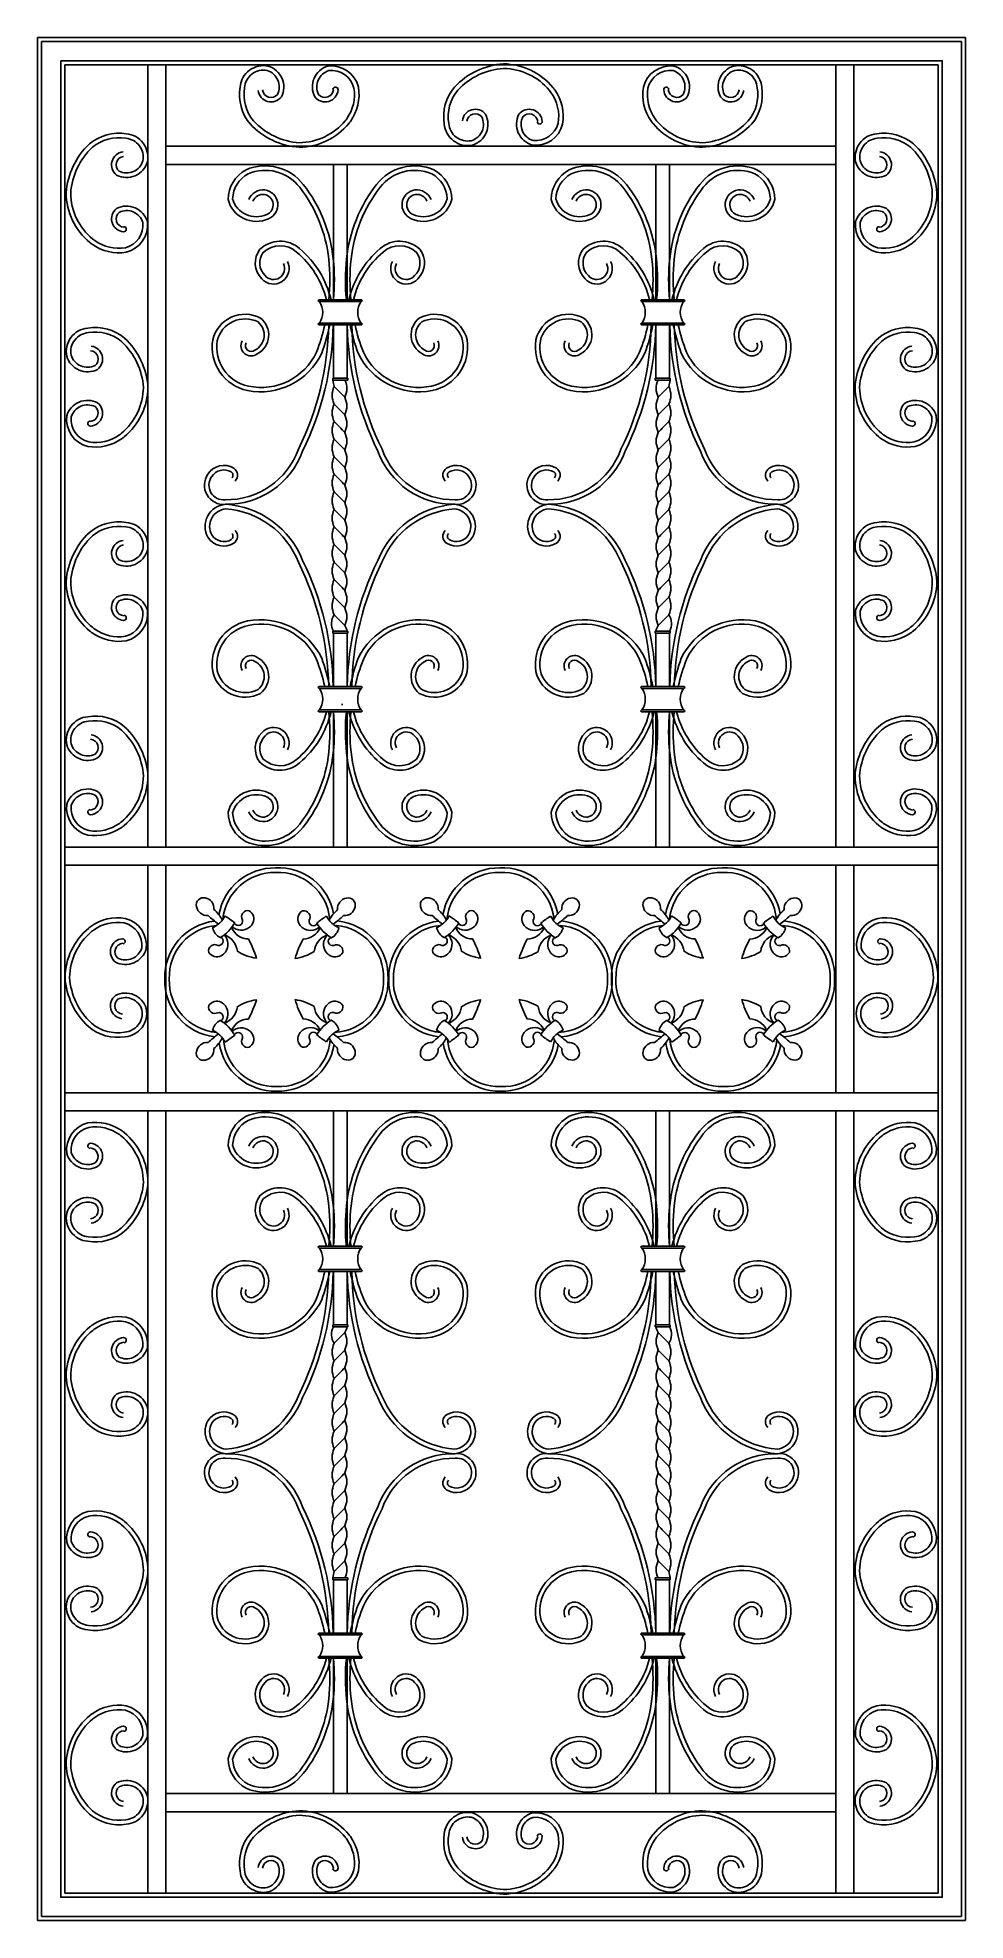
# Model space of a CAD drawing. Header units: metres. Extents: x 44001 to 45202, y 14689 to 17126.
import ezdxf

# ---------------------------------------------------------------- set-up
doc = ezdxf.new("R2010")
doc.units = ezdxf.units.M
for name, color, linetype in [('3', 3, 'Continuous'), ('4', 4, 'Continuous'), ('BH', 3, 'Continuous')]:
    doc.layers.add(name, color=color, linetype=linetype)

msp = doc.modelspace()

# ---------------------------------------------------------------- hatches: boundary and pattern name
at = {"layer": 'BH'}
h = msp.add_hatch(dxfattribs=at)
h.set_pattern_fill('DOTS', scale=117.75)
h.paths.add_polyline_path([(44420.1, 16756.64, -0.31), (44420.1, 16784.64), (44366.2, 16784.64, -0.32), (44366.2, 16756.64)])
h = msp.add_hatch(dxfattribs=at)
h.set_pattern_fill('DOTS', scale=117.75)
h.paths.add_polyline_path([(44837.73, 16756.64, -0.32), (44837.73, 16784.64), (44783.83, 16784.64, -0.31), (44783.83, 16756.64)])
h = msp.add_hatch(dxfattribs=at)
h.set_pattern_fill('DOTS', scale=117.75)
h.paths.add_polyline_path([(44366.2, 16283.83, -0.32), (44366.2, 16255.83), (44420.1, 16255.83, -0.31), (44420.1, 16283.83)])
h = msp.add_hatch(dxfattribs=at)
h.set_pattern_fill('DOTS', scale=117.75)
h.paths.add_polyline_path([(44783.83, 16283.83, -0.31), (44783.83, 16255.83), (44837.73, 16255.83, -0.32), (44837.73, 16283.83)])
h = msp.add_hatch(dxfattribs=at)
h.set_pattern_fill('DOTS', scale=117.75)
h.paths.add_polyline_path([(44420.1, 15531.22, -0.31), (44420.1, 15559.23), (44366.2, 15559.23, -0.32), (44366.2, 15531.22)])
h = msp.add_hatch(dxfattribs=at)
h.set_pattern_fill('DOTS', scale=117.75)
h.paths.add_polyline_path([(44837.73, 15531.22, -0.32), (44837.73, 15559.23), (44783.83, 15559.23, -0.31), (44783.83, 15531.22)])
h = msp.add_hatch(dxfattribs=at)
h.set_pattern_fill('DOTS', scale=117.75)
h.paths.add_polyline_path([(44366.2, 15058.42, -0.32), (44366.2, 15030.41), (44420.1, 15030.41, -0.31), (44420.1, 15058.42)])
h = msp.add_hatch(dxfattribs=at)
h.set_pattern_fill('DOTS', scale=117.75)
h.paths.add_polyline_path([(44783.83, 15058.42, -0.31), (44783.83, 15030.41), (44837.73, 15030.41, -0.32), (44837.73, 15058.42)])

# ---------------------------------------------------------------- linework, layer by layer
at = {"layer": '3'}
for p, q in [((44384.42, 16962.2), (44384.42, 16786.93)), ((44402.08, 16962.2), (44402.08, 16786.93)), ((44801.85, 16962.2), (44801.85, 16786.93)), ((44819.51, 16962.2), (44819.51, 16786.93)), ((44384.42, 16754.35), (44384.42, 16685.39)), ((44402.08, 16754.35), (44402.08, 16685.39)), ((44801.85, 16754.35), (44801.85, 16685.39)), ((44819.51, 16754.35), (44819.51, 16685.39)), ((44383.69, 16685.39), (44402.93, 16685.39)), ((44383.69, 16685.39), (44383.69, 16682.71)), ((44383.69, 16682.71), (44402.93, 16682.71)), ((44402.93, 16685.39), (44402.93, 16682.71)), ((44801, 16685.39), (44801, 16682.71)), ((44820.24, 16685.39), (44801, 16685.39)), ((44820.24, 16682.71), (44801, 16682.71)), ((44820.24, 16685.39), (44820.24, 16682.71)), ((44383.69, 16355.08), (44383.69, 16357.76)), ((44383.69, 16357.76), (44402.93, 16357.76)), ((44402.93, 16355.08), (44402.93, 16357.76)), ((44801, 16355.08), (44801, 16357.76)), ((44820.24, 16357.76), (44801, 16357.76)), ((44820.24, 16355.08), (44820.24, 16357.76)), ((44383.69, 16355.08), (44402.93, 16355.08)), ((44384.42, 16286.12), (44384.42, 16355.08)), ((44402.08, 16286.12), (44402.08, 16355.08)), ((44820.24, 16355.08), (44801, 16355.08)), ((44801.85, 16286.12), (44801.85, 16355.08)), ((44819.51, 16286.12), (44819.51, 16355.08)), ((44384.42, 16078.27), (44384.42, 16253.54)), ((44402.08, 16078.27), (44402.08, 16253.54)), ((44801.85, 16078.27), (44801.85, 16253.54)), ((44819.51, 16078.27), (44819.51, 16253.54)), ((44384.42, 15736.79), (44384.42, 15561.51)), ((44402.08, 15736.79), (44402.08, 15561.51)), ((44801.85, 15736.79), (44801.85, 15561.51)), ((44819.51, 15736.79), (44819.51, 15561.51)), ((44384.42, 15528.94), (44384.42, 15459.97)), ((44402.08, 15528.94), (44402.08, 15459.97)), ((44801.85, 15528.94), (44801.85, 15459.97)), ((44819.51, 15528.94), (44819.51, 15459.97)), ((44383.69, 15459.97), (44402.93, 15459.97)), ((44383.69, 15459.97), (44383.69, 15457.3)), ((44383.69, 15457.3), (44402.93, 15457.3)), ((44402.93, 15459.97), (44402.93, 15457.3)), ((44801, 15459.97), (44801, 15457.3)), ((44820.24, 15459.97), (44801, 15459.97)), ((44820.24, 15457.3), (44801, 15457.3)), ((44820.24, 15459.97), (44820.24, 15457.3)), ((44383.69, 15132.34), (44402.93, 15132.34)), ((44383.69, 15129.66), (44383.69, 15132.34)), ((44383.69, 15129.66), (44402.93, 15129.66)), ((44384.42, 15060.7), (44384.42, 15129.66)), ((44402.08, 15060.7), (44402.08, 15129.66)), ((44402.93, 15129.66), (44402.93, 15132.34)), ((44801, 15129.66), (44801, 15132.34)), ((44820.24, 15132.34), (44801, 15132.34)), ((44820.24, 15129.66), (44801, 15129.66)), ((44801.85, 15060.7), (44801.85, 15129.66)), ((44819.51, 15060.7), (44819.51, 15129.66)), ((44820.24, 15129.66), (44820.24, 15132.34)), ((44384.42, 14852.85), (44384.42, 15028.13)), ((44402.08, 14852.85), (44402.08, 15028.13)), ((44801.85, 14852.85), (44801.85, 15028.13)), ((44819.51, 14852.85), (44819.51, 15028.13))]:
    msp.add_line(p, q, dxfattribs=at)
for points in [[(44006.43, 17121.25), (44006.43, 14693.8), (45197.5, 14693.8), (45197.5, 17121.25)], [(44031.43, 17096.25), (44031.43, 14718.8), (45172.5, 14718.8), (45172.5, 17096.25)]]:
    msp.add_lwpolyline(points, close=True, dxfattribs=at)
for points in [[(44286.87, 17057.92, 0.67), (44316.94, 17049.59, 0.47), (44299.92, 17089.47, 0.45), (44263.49, 17062.2, 0.22), (44276.53, 17014.49, 0.19), (44340.09, 16984.28, 0.22), (44404.23, 17015.01, 0.02), (44406.41, 17017.87, 0.2), (44416.68, 17062.2, 0.38), (44377.2, 17089.47, 0.47), (44360.18, 17049.59, 0.69), (44390.34, 17058.72, 0.98), (44383.76, 17059.17)], [(44551.27, 17018.7, -0.67), (44581.34, 17027.03, -0.47), (44564.32, 16987.15, -0.45), (44527.89, 17014.42, -0.22), (44540.93, 17062.13, -0.19), (44604.48, 17092.34, -0.22), (44668.63, 17061.61, -0.02), (44670.8, 17058.75, -0.2), (44681.08, 17014.42, -0.38), (44641.6, 16987.15, -0.47), (44624.58, 17027.03, -0.69), (44654.74, 17017.89, -0.98), (44648.16, 17017.45)], [(44915.53, 17057.92, -0.67), (44885.47, 17049.59, -0.47), (44902.48, 17089.47, -0.45), (44938.92, 17062.2, -0.22), (44925.87, 17014.49, -0.19), (44862.32, 16984.28, -0.22), (44798.18, 17015.01, -0.02), (44796, 17017.87, -0.2), (44785.72, 17062.2, -0.38), (44825.21, 17089.47, -0.47), (44842.22, 17049.59, -0.69), (44812.07, 17058.72, -0.98), (44818.65, 17059.17)], [(44292.72, 17058.59, 0.66), (44311.96, 17052.79, 0.46), (44298.5, 17083.75, 0.45), (44269.34, 17061.47, 0.22), (44280.95, 17018.39, 0.19), (44340.21, 16990.17, 0.22), (44399.68, 17018.75, 0.01), (44401.61, 17021.29, 0.2), (44410.91, 17061, 0.37), (44378.39, 17083.68, 0.46), (44365.16, 17052.79, 0.67), (44384.46, 17059.12, 0.67)], [(44557.12, 17018.03, -0.66), (44576.36, 17023.83, -0.46), (44562.9, 16992.87, -0.45), (44533.74, 17015.15, -0.22), (44545.35, 17058.23, -0.19), (44604.61, 17086.45, -0.22), (44664.08, 17057.87, -0.01), (44666.01, 17055.33, -0.2), (44675.31, 17015.62, -0.37), (44642.79, 16992.94, -0.46), (44629.56, 17023.82, -0.67), (44648.86, 17017.5, -0.67)], [(44909.68, 17058.59, -0.66), (44890.45, 17052.79, -0.46), (44903.91, 17083.75, -0.45), (44933.07, 17061.47, -0.22), (44921.45, 17018.39, -0.19), (44862.19, 16990.17, -0.22), (44802.73, 17018.75, -0.01), (44800.79, 17021.29, -0.2), (44791.49, 17061, -0.37), (44824.01, 17083.68, -0.46), (44837.25, 17052.79, -0.67), (44817.94, 17059.12, -0.67)], [(44111.94, 16978.38, 0.67), (44103.61, 16948.31, 0.47), (44143.49, 16965.33, 0.45), (44116.21, 17001.76, 0.22), (44068.51, 16988.71, 0.19), (44038.3, 16925.16, 0.22), (44069.03, 16861.02, 0.02), (44071.89, 16858.84, 0.2), (44116.21, 16848.57, 0.38), (44143.49, 16888.05, 0.47), (44103.61, 16905.07, 0.69), (44112.74, 16874.91, 0.98), (44113.19, 16881.49)], [(44112.61, 16972.53, 0.66), (44106.81, 16953.29, 0.46), (44137.77, 16966.75, 0.45), (44115.49, 16995.91, 0.22), (44072.41, 16984.3, 0.19), (44044.19, 16925.03, 0.22), (44072.77, 16865.57, 0.01), (44075.31, 16863.63, 0.2), (44115.02, 16854.34, 0.37), (44137.7, 16886.86, 0.46), (44106.81, 16900.09, 0.67), (44113.14, 16880.79, 0.67)], [(45092, 16978.38, -0.67), (45100.32, 16948.31, -0.47), (45060.44, 16965.33, -0.45), (45087.72, 17001.76, -0.22), (45135.42, 16988.71, -0.19), (45165.64, 16925.16, -0.22), (45134.9, 16861.02, -0.02), (45132.04, 16858.84, -0.2), (45087.72, 16848.57, -0.38), (45060.44, 16888.05, -0.47), (45100.32, 16905.07, -0.69), (45091.19, 16874.91, -0.98), (45090.74, 16881.49)], [(45091.32, 16972.53, -0.66), (45097.12, 16953.29, -0.46), (45066.16, 16966.75, -0.45), (45088.44, 16995.91, -0.22), (45131.53, 16984.3, -0.19), (45159.74, 16925.03, -0.22), (45131.17, 16865.57, -0.01), (45128.62, 16863.63, -0.2), (45088.91, 16854.34, -0.37), (45066.23, 16886.86, -0.46), (45097.12, 16900.09, -0.67), (45090.79, 16880.79, -0.67)], [(44384.36, 16786.93, 0.05), (44384.15, 16840, 0.14), (44345.33, 16936.2), (44345.33, 16936.2, 0.34), (44271.23, 16955.25, 0.27), (44247.92, 16916.91, 0.47), (44300.34, 16891.88, 0.76), (44295.68, 16929.17, 0.33), (44274.65, 16916.69)], [(44378.51, 16786.93, 0.05), (44378.29, 16839.45, 0.14), (44340.66, 16932.62, 0.34), (44273.81, 16949.95, 0.26), (44253.82, 16917.61, 0.46), (44297.96, 16897.27, 0.75), (44294.93, 16923.33, 0.33), (44280.08, 16914.42)], [(44401.13, 16786.93, -0.05), (44401.34, 16840, -0.14), (44440.17, 16936.2), (44440.17, 16936.2, -0.34), (44514.26, 16955.25, -0.27), (44537.58, 16916.91, -0.47), (44485.15, 16891.88, -0.76), (44489.81, 16929.17, -0.33), (44510.84, 16916.69)], [(44406.98, 16786.93, -0.05), (44407.21, 16839.45, -0.14), (44444.83, 16932.62, -0.34), (44511.68, 16949.95, -0.26), (44531.67, 16917.61, -0.46), (44487.53, 16897.27, -0.75), (44490.56, 16923.33, -0.33), (44505.41, 16914.42)], [(44802.8, 16786.93, 0.05), (44802.59, 16840, 0.14), (44763.76, 16936.2), (44763.76, 16936.2, 0.34), (44689.67, 16955.25, 0.27), (44666.36, 16916.91, 0.47), (44718.78, 16891.88, 0.76), (44714.12, 16929.17, 0.33), (44693.09, 16916.69)], [(44796.95, 16786.93, 0.05), (44796.73, 16839.45, 0.14), (44759.1, 16932.62, 0.34), (44692.25, 16949.95, 0.26), (44672.26, 16917.61, 0.46), (44716.4, 16897.27, 0.75), (44713.37, 16923.33, 0.33), (44698.52, 16914.42)], [(44819.57, 16786.93, -0.05), (44819.78, 16840, -0.14), (44858.6, 16936.2), (44858.6, 16936.2, -0.34), (44932.7, 16955.25, -0.27), (44956.01, 16916.91, -0.47), (44903.59, 16891.88, -0.76), (44908.25, 16929.17, -0.33), (44929.28, 16916.69)], [(44825.42, 16786.93, -0.05), (44825.64, 16839.45, -0.14), (44863.27, 16932.62, -0.34), (44930.12, 16949.95, -0.26), (44950.11, 16917.61, -0.46), (44905.97, 16897.27, -0.75), (44909, 16923.33, -0.33), (44923.85, 16914.42)], [(44381.27, 16786.93, 0.16), (44340.57, 16853.13, 0.39), (44289.16, 16852.22, 0.38), (44291.7, 16814.1, 0.88), (44324.82, 16836.3)], [(44375.21, 16786.93, 0.16), (44336.73, 16848.67, 0.39), (44293.54, 16848.26, 0.38), (44295.99, 16818.14, 0.89), (44319.55, 16833.67)], [(44404.23, 16786.93, -0.16), (44444.92, 16853.13, -0.39), (44496.33, 16852.22, -0.38), (44493.79, 16814.1, -0.88), (44460.68, 16836.3)], [(44410.28, 16786.93, -0.16), (44448.76, 16848.67, -0.39), (44491.95, 16848.26, -0.38), (44489.5, 16818.14, -0.89), (44465.94, 16833.67)], [(44799.7, 16786.93, 0.16), (44759.01, 16853.13, 0.39), (44707.6, 16852.22, 0.38), (44710.14, 16814.1, 0.88), (44743.25, 16836.3)], [(44793.65, 16786.93, 0.16), (44755.17, 16848.67, 0.39), (44711.98, 16848.26, 0.38), (44714.43, 16818.14, 0.89), (44737.99, 16833.67)], [(44822.67, 16786.93, -0.16), (44863.36, 16853.13, -0.39), (44914.77, 16852.22, -0.38), (44912.23, 16814.1, -0.88), (44879.11, 16836.3)], [(44828.72, 16786.93, -0.16), (44867.2, 16848.67, -0.39), (44910.39, 16848.26, -0.38), (44907.94, 16818.14, -0.89), (44884.38, 16833.67)], [(44070.65, 16726.83, -0.67), (44078.97, 16696.76, -0.47), (44039.09, 16713.78, -0.45), (44066.37, 16750.21, -0.22), (44114.07, 16737.16, -0.19), (44144.29, 16673.61, -0.22), (44113.56, 16609.47, -0.02), (44110.7, 16607.29, -0.2), (44066.37, 16597.02, -0.38), (44039.09, 16636.5, -0.47), (44078.97, 16653.52, -0.69), (44069.84, 16623.36, -0.98), (44069.4, 16629.94)], [(44257.11, 16552.14, 0.47), (44255.35, 16568.89, 0.41), (44221.81, 16560.96, 0.64), (44244.49, 16522.06, 0.32), (44344.43, 16591.02, 0.11), (44384.12, 16754.35, 0.11)], [(44252.89, 16556.25, 0.46), (44252.16, 16563.93, 0.41), (44226.71, 16557.69, 0.65), (44244.22, 16527.96, 0.32), (44339, 16593.35, 0.11), (44378.23, 16754.41, 0.11)], [(44266.1, 16733.6, 0.79), (44285.82, 16716.72, 0.54), (44290.05, 16763.16, 0.49), (44228.06, 16735.01, 0.4), (44273.14, 16669.32, 0.34), (44369.28, 16717.74, 0.03), (44379.52, 16754.35, 0.03)], [(44271.34, 16730.94, 0.81), (44282.68, 16721.72, 0.54), (44286.82, 16758.2, 0.48), (44233.84, 16733.85, 0.4), (44274.23, 16675.11, 0.35), (44362.38, 16719.12, 0.04), (44373.19, 16754.35, 0.03)], [(44529.19, 16552.14, -0.47), (44530.95, 16568.89, -0.41), (44564.49, 16560.96, -0.64), (44541.81, 16522.06, -0.32), (44441.87, 16591.02, -0.11), (44402.18, 16754.35, -0.11)], [(44519.4, 16733.6, -0.79), (44499.67, 16716.72, -0.54), (44495.45, 16763.16, -0.49), (44557.43, 16735.01, -0.4), (44512.35, 16669.32, -0.34), (44416.21, 16717.74, -0.03), (44405.98, 16754.35, -0.03)], [(44533.41, 16556.25, -0.46), (44534.13, 16563.93, -0.41), (44559.59, 16557.69, -0.65), (44542.08, 16527.96, -0.32), (44447.29, 16593.35, -0.11), (44408.06, 16754.41, -0.11)], [(44514.15, 16730.94, -0.81), (44502.81, 16721.72, -0.54), (44498.67, 16758.2, -0.48), (44551.66, 16733.85, -0.4), (44511.27, 16675.11, -0.35), (44423.12, 16719.12, -0.04), (44412.31, 16754.35, -0.03)], [(44674.74, 16552.14, 0.47), (44672.98, 16568.89, 0.41), (44639.44, 16560.96, 0.64), (44662.12, 16522.06, 0.32), (44762.06, 16591.02, 0.11), (44801.75, 16754.35, 0.11)], [(44670.52, 16556.25, 0.46), (44669.8, 16563.93, 0.41), (44644.34, 16557.69, 0.65), (44661.85, 16527.96, 0.32), (44756.64, 16593.35, 0.11), (44795.87, 16754.41, 0.11)], [(44684.53, 16733.6, 0.79), (44704.26, 16716.72, 0.54), (44708.48, 16763.16, 0.49), (44646.5, 16735.01, 0.4), (44691.58, 16669.32, 0.34), (44787.72, 16717.74, 0.03), (44797.96, 16754.35, 0.03)], [(44689.78, 16730.94, 0.81), (44701.12, 16721.72, 0.54), (44705.26, 16758.2, 0.48), (44652.27, 16733.85, 0.4), (44692.66, 16675.11, 0.35), (44780.81, 16719.12, 0.04), (44791.63, 16754.35, 0.03)], [(44946.82, 16552.14, -0.47), (44948.59, 16568.89, -0.41), (44982.12, 16560.96, -0.64), (44959.44, 16522.06, -0.32), (44859.51, 16591.02, -0.11), (44819.81, 16754.35, -0.11)], [(44937.83, 16733.6, -0.79), (44918.11, 16716.72, -0.54), (44913.89, 16763.16, -0.49), (44975.87, 16735.01, -0.4), (44930.79, 16669.32, -0.34), (44834.65, 16717.74, -0.03), (44824.41, 16754.35, -0.03)], [(44951.04, 16556.25, -0.46), (44951.77, 16563.93, -0.41), (44977.22, 16557.69, -0.65), (44959.71, 16527.96, -0.32), (44864.93, 16593.35, -0.11), (44825.7, 16754.41, -0.11)], [(44932.59, 16730.94, -0.81), (44921.25, 16721.72, -0.54), (44917.11, 16758.2, -0.48), (44970.09, 16733.85, -0.4), (44929.71, 16675.11, -0.35), (44841.56, 16719.12, -0.04), (44830.74, 16754.35, -0.03)], [(45133.28, 16726.83, 0.67), (45124.96, 16696.76, 0.47), (45164.84, 16713.78, 0.45), (45137.56, 16750.21, 0.22), (45089.86, 16737.16, 0.19), (45059.64, 16673.61, 0.22), (45090.38, 16609.47, 0.02), (45093.24, 16607.29, 0.2), (45137.56, 16597.02, 0.38), (45164.84, 16636.5, 0.47), (45124.96, 16653.52, 0.69), (45134.09, 16623.36, 0.98), (45134.53, 16629.94)], [(44069.98, 16720.98, -0.66), (44075.77, 16701.74, -0.46), (44044.81, 16715.2, -0.45), (44067.1, 16744.36, -0.22), (44110.18, 16732.74, -0.19), (44138.4, 16673.48, -0.22), (44109.82, 16614.02, -0.01), (44107.27, 16612.08, -0.2), (44067.56, 16602.79, -0.37), (44044.88, 16635.31, -0.46), (44075.77, 16648.54, -0.67), (44069.45, 16629.23, -0.67)], [(45133.96, 16720.98, 0.66), (45128.16, 16701.74, 0.46), (45159.12, 16715.2, 0.45), (45136.84, 16744.36, 0.22), (45093.75, 16732.74, 0.19), (45065.53, 16673.48, 0.22), (45094.11, 16614.02, 0.01), (45096.66, 16612.08, 0.2), (45136.37, 16602.79, 0.37), (45159.05, 16635.31, 0.46), (45128.16, 16648.54, 0.67), (45134.49, 16629.23, 0.67)], [(44398.99, 16660.63, -0.24), (44398.99, 16637.91, 0.01), (44385.36, 16651.87, -0.23), (44385.36, 16674.58)], [(44399.31, 16682.71, -0.24), (44398.99, 16660.64, 0.01), (44385.36, 16674.59, -0.06), (44383.75, 16682.71, -0.06)], [(44804.62, 16682.71, 0.24), (44804.94, 16660.64, -0.01), (44818.57, 16674.59, 0.06), (44820.18, 16682.71, 0.06)], [(44804.94, 16660.63, 0.24), (44804.94, 16637.91, -0.01), (44818.57, 16651.87, 0.23), (44818.57, 16674.58)], [(44398.99, 16637.9, -0.24), (44398.99, 16615.18, 0.01), (44385.36, 16629.14, -0.23), (44385.36, 16651.85)], [(44804.94, 16637.9, 0.24), (44804.94, 16615.18, -0.01), (44818.57, 16629.14, 0.23), (44818.57, 16651.85)], [(44398.99, 16615.17, -0.24), (44398.99, 16592.46, 0.01), (44385.36, 16606.41, -0.23), (44385.36, 16629.13)], [(44804.94, 16615.17, 0.24), (44804.94, 16592.46, -0.01), (44818.57, 16606.41, 0.23), (44818.57, 16629.13)], [(44398.99, 16592.45, -0.24), (44398.99, 16569.73, 0.01), (44385.36, 16583.69, -0.23), (44385.36, 16606.4)], [(44804.94, 16592.45, 0.24), (44804.94, 16569.73, -0.01), (44818.57, 16583.69, 0.23), (44818.57, 16606.4)], [(44398.99, 16569.72, -0.24), (44398.99, 16547.01, 0.01), (44385.36, 16560.96, -0.23), (44385.36, 16583.68)], [(44804.94, 16569.72, 0.24), (44804.94, 16547.01, -0.01), (44818.57, 16560.96, 0.23), (44818.57, 16583.68)], [(44398.99, 16546.99, -0.24), (44398.99, 16524.28, 0.01), (44385.36, 16538.23, -0.23), (44385.36, 16560.95)], [(44804.94, 16546.99, 0.24), (44804.94, 16524.28, -0.01), (44818.57, 16538.23, 0.23), (44818.57, 16560.95)], [(44398.99, 16524.27, -0.24), (44398.99, 16501.55, 0.01), (44385.36, 16515.51, -0.23), (44385.36, 16538.22)], [(44804.94, 16524.27, 0.24), (44804.94, 16501.55, -0.01), (44818.57, 16515.51, 0.23), (44818.57, 16538.22)], [(44257.11, 16488.33, -0.47), (44255.35, 16471.58, -0.41), (44221.81, 16479.51, -0.55), (44244.76, 16522.06, -0.29), (44344.43, 16449.45, -0.11), (44384.12, 16286.12, -0.11)], [(44252.89, 16484.22, -0.46), (44252.16, 16476.53, -0.41), (44226.87, 16482.52, -0.54), (44244.79, 16516.16, -0.29), (44339.05, 16447.04, -0.11), (44378.23, 16286.06, -0.11)], [(44398.99, 16501.54, -0.24), (44398.99, 16478.83, 0.01), (44385.36, 16492.78, -0.23), (44385.36, 16515.5)], [(44529.19, 16488.33, 0.47), (44530.95, 16471.58, 0.41), (44564.49, 16479.51, 0.55), (44541.54, 16522.06, 0.29), (44441.87, 16449.45, 0.11), (44402.18, 16286.12, 0.11)], [(44533.41, 16484.22, 0.46), (44534.13, 16476.53, 0.41), (44559.43, 16482.52, 0.54), (44541.51, 16516.16, 0.29), (44447.25, 16447.04, 0.11), (44408.06, 16286.06, 0.11)], [(44674.74, 16488.33, -0.47), (44672.98, 16471.58, -0.41), (44639.44, 16479.51, -0.55), (44662.39, 16522.06, -0.29), (44762.06, 16449.45, -0.11), (44801.75, 16286.12, -0.11)], [(44670.52, 16484.22, -0.46), (44669.8, 16476.53, -0.41), (44644.51, 16482.52, -0.54), (44662.42, 16516.16, -0.29), (44756.68, 16447.04, -0.11), (44795.87, 16286.06, -0.11)], [(44804.94, 16501.54, 0.24), (44804.94, 16478.83, -0.01), (44818.57, 16492.78, 0.23), (44818.57, 16515.5)], [(44946.82, 16488.33, 0.47), (44948.59, 16471.58, 0.41), (44982.12, 16479.51, 0.55), (44959.18, 16522.06, 0.29), (44859.51, 16449.45, 0.11), (44819.81, 16286.12, 0.11)], [(44951.04, 16484.22, 0.46), (44951.77, 16476.53, 0.41), (44977.06, 16482.52, 0.54), (44959.14, 16516.16, 0.29), (44864.88, 16447.04, 0.11), (44825.7, 16286.06, 0.11)], [(44111.94, 16475.28, 0.67), (44103.61, 16445.21, 0.47), (44143.49, 16462.23, 0.45), (44116.21, 16498.66, 0.22), (44068.51, 16485.61, 0.19), (44038.3, 16422.06, 0.22), (44069.03, 16357.92, 0.02), (44071.89, 16355.74, 0.2), (44116.21, 16345.47, 0.38), (44143.49, 16384.95, 0.47), (44103.61, 16401.97, 0.69), (44112.74, 16371.81, 0.98), (44113.19, 16378.39)], [(44112.61, 16469.43, 0.66), (44106.81, 16450.19, 0.46), (44137.77, 16463.65, 0.45), (44115.49, 16492.81, 0.22), (44072.41, 16481.19, 0.19), (44044.19, 16421.93, 0.22), (44072.77, 16362.47, 0.01), (44075.31, 16360.53, 0.2), (44115.02, 16351.24, 0.37), (44137.7, 16383.75, 0.46), (44106.81, 16396.99, 0.67), (44113.14, 16377.68, 0.67)], [(44398.99, 16478.82, -0.24), (44398.99, 16456.1, 0.01), (44385.36, 16470.06, -0.23), (44385.36, 16492.77)], [(44804.94, 16478.82, 0.24), (44804.94, 16456.1, -0.01), (44818.57, 16470.06, 0.23), (44818.57, 16492.77)], [(45092, 16475.28, -0.67), (45100.32, 16445.21, -0.47), (45060.44, 16462.23, -0.45), (45087.72, 16498.66, -0.22), (45135.42, 16485.61, -0.19), (45165.64, 16422.06, -0.22), (45134.9, 16357.92, -0.02), (45132.04, 16355.74, -0.2), (45087.72, 16345.47, -0.38), (45060.44, 16384.95, -0.47), (45100.32, 16401.97, -0.69), (45091.19, 16371.81, -0.98), (45090.74, 16378.39)], [(45091.32, 16469.43, -0.66), (45097.12, 16450.19, -0.46), (45066.16, 16463.65, -0.45), (45088.44, 16492.81, -0.22), (45131.53, 16481.19, -0.19), (45159.74, 16421.93, -0.22), (45131.17, 16362.47, -0.01), (45128.62, 16360.53, -0.2), (45088.91, 16351.24, -0.37), (45066.23, 16383.75, -0.46), (45097.12, 16396.99, -0.67), (45090.79, 16377.68, -0.67)], [(44398.99, 16456.09, -0.24), (44398.99, 16433.38, 0.01), (44385.36, 16447.33, -0.23), (44385.36, 16470.05)], [(44804.94, 16456.09, 0.24), (44804.94, 16433.38, -0.01), (44818.57, 16447.33, 0.23), (44818.57, 16470.05)], [(44398.99, 16433.36, -0.24), (44398.99, 16410.65, 0.01), (44385.36, 16424.6, -0.23), (44385.36, 16447.32)], [(44804.94, 16433.36, 0.24), (44804.94, 16410.65, -0.01), (44818.57, 16424.6, 0.23), (44818.57, 16447.32)], [(44398.99, 16410.64, -0.24), (44398.99, 16387.92, 0.01), (44385.36, 16401.88, -0.23), (44385.36, 16424.59)], [(44804.94, 16410.64, 0.24), (44804.94, 16387.92, -0.01), (44818.57, 16401.88, 0.23), (44818.57, 16424.59)], [(44398.99, 16387.91, -0.24), (44398.99, 16365.2, 0.01), (44385.36, 16379.15, -0.23), (44385.36, 16401.87)], [(44804.94, 16387.91, 0.24), (44804.94, 16365.2, -0.01), (44818.57, 16379.15, 0.23), (44818.57, 16401.87)], [(44266.1, 16306.86, -0.79), (44285.82, 16323.75, -0.54), (44290.05, 16277.31, -0.49), (44228.06, 16305.46, -0.4), (44273.14, 16371.15, -0.34), (44369.28, 16322.73, -0.03), (44379.52, 16286.12, -0.03)], [(44271.34, 16309.53, -0.81), (44282.68, 16318.75, -0.54), (44286.82, 16282.27, -0.48), (44233.84, 16306.62, -0.4), (44274.23, 16365.36, -0.35), (44362.38, 16321.35, -0.04), (44373.19, 16286.12, -0.03)], [(44384.55, 16357.76, -0.28), (44385.36, 16379.15)], [(44398.99, 16365.2, -0.11), (44402.24, 16357.76, -0.11)], [(44519.4, 16306.86, 0.79), (44499.67, 16323.75, 0.54), (44495.45, 16277.31, 0.49), (44557.43, 16305.46, 0.4), (44512.35, 16371.15, 0.34), (44416.21, 16322.73, 0.03), (44405.98, 16286.12, 0.03)], [(44514.15, 16309.53, 0.81), (44502.81, 16318.75, 0.54), (44498.67, 16282.27, 0.48), (44551.66, 16306.62, 0.4), (44511.27, 16365.36, 0.35), (44423.12, 16321.35, 0.04), (44412.31, 16286.12, 0.03)], [(44684.53, 16306.86, -0.79), (44704.26, 16323.75, -0.54), (44708.48, 16277.31, -0.49), (44646.5, 16305.46, -0.4), (44691.58, 16371.15, -0.34), (44787.72, 16322.73, -0.03), (44797.96, 16286.12, -0.03)], [(44689.78, 16309.53, -0.81), (44701.12, 16318.75, -0.54), (44705.26, 16282.27, -0.48), (44652.27, 16306.62, -0.4), (44692.66, 16365.36, -0.35), (44780.81, 16321.35, -0.04), (44791.63, 16286.12, -0.03)], [(44804.94, 16365.2, 0.11), (44801.69, 16357.76, 0.11)], [(44819.38, 16357.76, 0.28), (44818.57, 16379.15)], [(44937.83, 16306.86, 0.79), (44918.11, 16323.75, 0.54), (44913.89, 16277.31, 0.49), (44975.87, 16305.46, 0.4), (44930.79, 16371.15, 0.34), (44834.65, 16322.73, 0.03), (44824.41, 16286.12, 0.03)], [(44932.59, 16309.53, 0.81), (44921.25, 16318.75, 0.54), (44917.11, 16282.27, 0.48), (44970.09, 16306.62, 0.4), (44929.71, 16365.36, 0.35), (44841.56, 16321.35, 0.04), (44830.74, 16286.12, 0.03)], [(44070.65, 16223.72, -0.67), (44078.97, 16193.66, -0.47), (44039.09, 16210.67, -0.45), (44066.37, 16247.11, -0.22), (44114.07, 16234.06, -0.19), (44144.29, 16170.51, -0.22), (44113.56, 16106.37, -0.02), (44110.7, 16104.19, -0.2), (44066.37, 16093.91, -0.38), (44039.09, 16133.4, -0.47), (44078.97, 16150.42, -0.69), (44069.84, 16120.26, -0.98), (44069.4, 16126.84)], [(44069.98, 16217.88, -0.66), (44075.77, 16198.64, -0.46), (44044.81, 16212.1, -0.45), (44067.1, 16241.26, -0.22), (44110.18, 16229.64, -0.19), (44138.4, 16170.38, -0.22), (44109.82, 16110.92, -0.01), (44107.27, 16108.98, -0.2), (44067.56, 16099.69, -0.37), (44044.88, 16132.2, -0.46), (44075.77, 16145.44, -0.67), (44069.45, 16126.13, -0.67)], [(44384.36, 16253.54, -0.05), (44384.15, 16200.47, -0.14), (44345.33, 16104.26), (44345.33, 16104.26, -0.34), (44271.23, 16085.22, -0.27), (44247.92, 16123.55, -0.47), (44300.34, 16148.59, -0.76), (44295.68, 16111.3, -0.33), (44274.65, 16123.78)], [(44378.51, 16253.54, -0.05), (44378.29, 16201.01, -0.14), (44340.66, 16107.85, -0.34), (44273.81, 16090.52, -0.26), (44253.82, 16122.86, -0.46), (44297.96, 16143.2, -0.75), (44294.93, 16117.14, -0.33), (44280.08, 16126.05)], [(44381.27, 16253.54, -0.16), (44340.57, 16187.34, -0.39), (44289.16, 16188.24, -0.38), (44291.7, 16226.37, -0.88), (44324.82, 16204.17)], [(44375.21, 16253.54, -0.16), (44336.73, 16191.8, -0.39), (44293.54, 16192.21, -0.38), (44295.99, 16222.33, -0.89), (44319.55, 16206.8)], [(44401.13, 16253.54, 0.05), (44401.34, 16200.47, 0.14), (44440.17, 16104.26), (44440.17, 16104.26, 0.34), (44514.26, 16085.22, 0.27), (44537.58, 16123.55, 0.47), (44485.15, 16148.59, 0.76), (44489.81, 16111.3, 0.33), (44510.84, 16123.78)], [(44404.23, 16253.54, 0.16), (44444.92, 16187.34, 0.39), (44496.33, 16188.24, 0.38), (44493.79, 16226.37, 0.88), (44460.68, 16204.17)], [(44406.98, 16253.54, 0.05), (44407.21, 16201.01, 0.14), (44444.83, 16107.85, 0.34), (44511.68, 16090.52, 0.26), (44531.67, 16122.86, 0.46), (44487.53, 16143.2, 0.75), (44490.56, 16117.14, 0.33), (44505.41, 16126.05)], [(44410.28, 16253.54, 0.16), (44448.76, 16191.8, 0.39), (44491.95, 16192.21, 0.38), (44489.5, 16222.33, 0.89), (44465.94, 16206.8)], [(44802.8, 16253.54, -0.05), (44802.59, 16200.47, -0.14), (44763.76, 16104.26), (44763.76, 16104.26, -0.34), (44689.67, 16085.22, -0.27), (44666.36, 16123.55, -0.47), (44718.78, 16148.59, -0.76), (44714.12, 16111.3, -0.33), (44693.09, 16123.78)], [(44796.95, 16253.54, -0.05), (44796.73, 16201.01, -0.14), (44759.1, 16107.85, -0.34), (44692.25, 16090.52, -0.26), (44672.26, 16122.86, -0.46), (44716.4, 16143.2, -0.75), (44713.37, 16117.14, -0.33), (44698.52, 16126.05)], [(44799.7, 16253.54, -0.16), (44759.01, 16187.34, -0.39), (44707.6, 16188.24, -0.38), (44710.14, 16226.37, -0.88), (44743.25, 16204.17)], [(44793.65, 16253.54, -0.16), (44755.17, 16191.8, -0.39), (44711.98, 16192.21, -0.38), (44714.43, 16222.33, -0.89), (44737.99, 16206.8)], [(44819.57, 16253.54, 0.05), (44819.78, 16200.47, 0.14), (44858.6, 16104.26), (44858.6, 16104.26, 0.34), (44932.7, 16085.22, 0.27), (44956.01, 16123.55, 0.47), (44903.59, 16148.59, 0.76), (44908.25, 16111.3, 0.33), (44929.28, 16123.78)], [(44822.67, 16253.54, 0.16), (44863.36, 16187.34, 0.39), (44914.77, 16188.24, 0.38), (44912.23, 16226.37, 0.88), (44879.11, 16204.17)], [(44825.42, 16253.54, 0.05), (44825.64, 16201.01, 0.14), (44863.27, 16107.85, 0.34), (44930.12, 16090.52, 0.26), (44950.11, 16122.86, 0.46), (44905.97, 16143.2, 0.75), (44909, 16117.14, 0.33), (44923.85, 16126.05)], [(44828.72, 16253.54, 0.16), (44867.2, 16191.8, 0.39), (44910.39, 16192.21, 0.38), (44907.94, 16222.33, 0.89), (44884.38, 16206.8)], [(45133.28, 16223.72, 0.67), (45124.96, 16193.66, 0.47), (45164.84, 16210.67, 0.45), (45137.56, 16247.11, 0.22), (45089.86, 16234.06, 0.19), (45059.64, 16170.51, 0.22), (45090.38, 16106.37, 0.02), (45093.24, 16104.19, 0.2), (45137.56, 16093.91, 0.38), (45164.84, 16133.4, 0.47), (45124.96, 16150.42, 0.69), (45134.09, 16120.26, 0.98), (45134.53, 16126.84)], [(45133.96, 16217.88, 0.66), (45128.16, 16198.64, 0.46), (45159.12, 16212.1, 0.45), (45136.84, 16241.26, 0.22), (45093.75, 16229.64, 0.19), (45065.53, 16170.38, 0.22), (45094.11, 16110.92, 0.01), (45096.66, 16108.98, 0.2), (45136.37, 16099.69, 0.37), (45159.05, 16132.2, 0.46), (45128.16, 16145.44, 0.67), (45134.49, 16126.13, 0.67)], [(44384.6, 15991.91, 0.38), (44309.52, 16051.36, 0.37), (44236.09, 15990.67, 0.37)], [(44379.59, 15985.31, 0.4), (44309.59, 16045.47, 0.39), (44241.28, 15985.07)], [(44674.71, 15991.91, 0.38), (44599.62, 16051.36, 0.37), (44526.19, 15990.67, 0.37)], [(44669.7, 15985.31, 0.4), (44599.7, 16045.47, 0.39), (44531.39, 15985.07)], [(44962.84, 15991.91, 0.38), (44887.76, 16051.36, 0.37), (44814.33, 15990.67, 0.37)], [(44957.84, 15985.31, 0.4), (44887.83, 16045.47, 0.39), (44819.53, 15985.07)], [(44240.7, 15983.86, 0.08), (44229.67, 15997.56, 0.4), (44218.23, 16012.45, 0.57), (44207.12, 16001.34, 0.4), (44222.01, 15989.9, 0.03), (44235.65, 15978.63)], [(44253.25, 15975.22, 0.37), (44275.5, 15974.46, 0.11), (44280.08, 15980.01, 0.38), (44275.22, 15995.94, 0.65), (44266.49, 15983.91, -0.88), (44256.03, 15979.63)], [(44366.22, 15974.97, -0.37), (44343.96, 15974.21, -0.11), (44339.39, 15979.76, -0.38), (44344.25, 15995.69, -0.65), (44352.97, 15983.66, 0.88), (44363.43, 15979.38)], [(44378.76, 15983.61, -0.08), (44389.79, 15997.31, -0.4), (44401.24, 16012.2, -0.57), (44412.35, 16001.09, -0.4), (44397.45, 15989.65, -0.03), (44383.82, 15978.38)], [(44530.81, 15983.86, 0.08), (44519.78, 15997.56, 0.4), (44508.34, 16012.45, 0.57), (44497.23, 16001.34, 0.4), (44512.12, 15989.9, 0.03), (44525.76, 15978.63)], [(44543.35, 15975.22, 0.37), (44565.61, 15974.46, 0.11), (44570.19, 15980.01, 0.38), (44565.33, 15995.94, 0.65), (44556.6, 15983.91, -0.88), (44546.14, 15979.63)], [(44656.33, 15974.97, -0.37), (44634.07, 15974.21, -0.11), (44629.49, 15979.76, -0.38), (44634.36, 15995.69, -0.65), (44643.08, 15983.66, 0.88), (44653.54, 15979.38)], [(44668.87, 15983.61, -0.08), (44679.9, 15997.31, -0.4), (44691.35, 16012.2, -0.57), (44702.45, 16001.09, -0.4), (44687.56, 15989.65, -0.03), (44673.92, 15978.38)], [(44818.94, 15983.86, 0.08), (44807.92, 15997.56, 0.4), (44796.47, 16012.45, 0.57), (44785.36, 16001.34, 0.4), (44800.26, 15989.9, 0.03), (44813.89, 15978.63)], [(44831.49, 15975.22, 0.37), (44853.75, 15974.46, 0.11), (44858.32, 15980.01, 0.38), (44853.46, 15995.94, 0.65), (44844.74, 15983.91, -0.88), (44834.28, 15979.63)], [(44944.46, 15974.97, -0.37), (44922.2, 15974.21, -0.11), (44917.63, 15979.76, -0.38), (44922.49, 15995.69, -0.65), (44931.21, 15983.66, 0.88), (44941.67, 15979.38)], [(44957.01, 15983.61, -0.08), (44968.04, 15997.31, -0.4), (44979.48, 16012.2, -0.57), (44990.59, 16001.09, -0.4), (44975.7, 15989.65, -0.03), (44962.06, 15978.38)], [(44110.48, 15856.16, -0.67), (44102.16, 15886.22, -0.47), (44142.04, 15869.21, -0.45), (44114.76, 15832.78, -0.22), (44067.06, 15845.82, -0.19), (44036.84, 15909.37, -0.22), (44067.58, 15973.51, -0.02), (44070.44, 15975.69, -0.2), (44114.76, 15985.97, -0.38), (44142.04, 15946.48, -0.47), (44102.16, 15929.47, -0.69), (44111.29, 15959.62, -0.98), (44111.74, 15953.04)], [(44111.16, 15862.01, -0.66), (44105.36, 15881.24, -0.46), (44136.32, 15867.78, -0.45), (44114.04, 15838.62, -0.22), (44070.95, 15850.24, -0.19), (44042.74, 15909.5, -0.22), (44071.31, 15968.97, -0.01), (44073.86, 15970.9, -0.2), (44113.57, 15980.2, -0.37), (44136.25, 15947.68, -0.46), (44105.36, 15934.45, -0.67), (44111.69, 15953.75, -0.67)], [(44230.58, 15982.51, 0.39), (44166, 15907.51, 0.39), (44230.74, 15832.68)], [(44233.2, 15976.85, 0.4), (44171.89, 15907.51, 0.4), (44232.93, 15838.39, 0.4)], [(44252.52, 15974.18, 0.3), (44274.34, 15959.36, -0.05), (44284.73, 15934.43, -0.11), (44260.03, 15943.53, 0.29), (44243.05, 15964.68)], [(44366.94, 15973.92, -0.3), (44345.13, 15959.1, 0.05), (44334.73, 15934.18, 0.11), (44359.44, 15943.27, -0.29), (44376.41, 15964.43)], [(44387.82, 15976.85, -0.4), (44449.14, 15907.51, -0.41), (44385.93, 15838.24, -0.39)], [(44389.39, 15982.62, -0.4), (44455.03, 15907.51, -0.4), (44389.18, 15832.57, -0.38)], [(44520.68, 15982.51, 0.39), (44456.11, 15907.51, 0.39), (44520.85, 15832.68)], [(44523.31, 15976.85, 0.4), (44462, 15907.51, 0.4), (44523.04, 15838.39, 0.4)], [(44542.63, 15974.18, 0.3), (44564.45, 15959.36, -0.05), (44574.84, 15934.43, -0.11), (44550.14, 15943.53, 0.29), (44533.16, 15964.68)], [(44657.05, 15973.92, -0.3), (44635.24, 15959.1, 0.05), (44624.84, 15934.18, 0.11), (44649.55, 15943.27, -0.29), (44666.52, 15964.43)], [(44677.93, 15976.85, -0.4), (44739.24, 15907.51, -0.41), (44676.04, 15838.24, -0.39)], [(44679.5, 15982.62, -0.4), (44745.14, 15907.51, -0.4), (44679.29, 15832.57, -0.38)], [(44808.82, 15982.51, 0.39), (44744.24, 15907.51, 0.39), (44808.98, 15832.68)], [(44811.44, 15976.85, 0.4), (44750.13, 15907.51, 0.4), (44811.18, 15838.39, 0.4)], [(44830.77, 15974.18, 0.3), (44852.58, 15959.36, -0.05), (44862.98, 15934.43, -0.11), (44838.27, 15943.53, 0.29), (44821.3, 15964.68)], [(44945.19, 15973.92, -0.3), (44923.37, 15959.1, 0.05), (44912.97, 15934.18, 0.11), (44937.68, 15943.27, -0.29), (44954.65, 15964.43)], [(44966.07, 15976.85, -0.4), (45027.38, 15907.51, -0.41), (44964.17, 15838.24, -0.39)], [(44967.64, 15982.62, -0.4), (45033.27, 15907.51, -0.4), (44967.42, 15832.57, -0.38)], [(45093.45, 15856.16, 0.67), (45101.77, 15886.22, 0.47), (45061.89, 15869.21, 0.45), (45089.17, 15832.78, 0.22), (45136.87, 15845.82, 0.19), (45167.09, 15909.37, 0.22), (45136.35, 15973.51, 0.02), (45133.49, 15975.69, 0.2), (45089.17, 15985.97, 0.38), (45061.89, 15946.48, 0.47), (45101.77, 15929.47, 0.69), (45092.64, 15959.62, 0.98), (45092.2, 15953.04)], [(45092.77, 15862.01, 0.66), (45098.57, 15881.24, 0.46), (45067.61, 15867.78, 0.45), (45089.89, 15838.62, 0.22), (45132.98, 15850.24, 0.19), (45161.2, 15909.5, 0.22), (45132.62, 15968.97, 0.01), (45130.07, 15970.9, 0.2), (45090.36, 15980.2, 0.37), (45067.68, 15947.68, 0.46), (45098.57, 15934.45, 0.67), (45092.24, 15953.75, 0.67)], [(44242.98, 15964.62, -0.37), (44244.43, 15942.4, -0.11), (44239.03, 15937.65, -0.38), (44222.95, 15942, -0.65), (44234.7, 15951.1, 0.88), (44238.65, 15961.69)], [(44376.49, 15964.37, 0.37), (44375.03, 15942.14, 0.11), (44380.44, 15937.4, 0.38), (44396.51, 15941.75, 0.65), (44384.76, 15950.85, -0.88), (44380.81, 15961.44)], [(44533.08, 15964.62, -0.37), (44534.54, 15942.4, -0.11), (44529.14, 15937.65, -0.38), (44513.06, 15942, -0.65), (44524.81, 15951.1, 0.88), (44528.76, 15961.69)], [(44666.6, 15964.37, 0.37), (44665.14, 15942.14, 0.11), (44670.54, 15937.4, 0.38), (44686.62, 15941.75, 0.65), (44674.87, 15950.85, -0.88), (44670.92, 15961.44)], [(44821.22, 15964.62, -0.37), (44822.68, 15942.4, -0.11), (44817.27, 15937.65, -0.38), (44801.2, 15942, -0.65), (44812.95, 15951.1, 0.88), (44816.9, 15961.69)], [(44954.73, 15964.37, 0.37), (44953.27, 15942.14, 0.11), (44958.68, 15937.4, 0.38), (44974.75, 15941.75, 0.65), (44963, 15950.85, -0.88), (44959.06, 15961.44)], [(44242.98, 15850.41, 0.37), (44244.43, 15872.63, 0.11), (44239.03, 15877.38, 0.38), (44222.95, 15873.02, 0.65), (44234.7, 15863.92, -0.88), (44238.65, 15853.33)], [(44252.52, 15840.85, -0.3), (44274.34, 15855.67, 0.05), (44284.73, 15880.59, 0.11), (44260.03, 15871.5, -0.29), (44243.05, 15850.35)], [(44366.94, 15841.1, 0.3), (44345.13, 15855.92, -0.05), (44334.73, 15880.84, -0.11), (44359.44, 15871.75, 0.29), (44376.41, 15850.6)], [(44376.49, 15850.66, -0.37), (44375.03, 15872.88, -0.11), (44380.44, 15877.63, -0.38), (44396.51, 15873.27, -0.65), (44384.76, 15864.18, 0.88), (44380.81, 15853.58)], [(44533.08, 15850.41, 0.37), (44534.54, 15872.63, 0.11), (44529.14, 15877.38, 0.38), (44513.06, 15873.02, 0.65), (44524.81, 15863.92, -0.88), (44528.76, 15853.33)], [(44542.63, 15840.85, -0.3), (44564.45, 15855.67, 0.05), (44574.84, 15880.59, 0.11), (44550.14, 15871.5, -0.29), (44533.16, 15850.35)], [(44657.05, 15841.1, 0.3), (44635.24, 15855.92, -0.05), (44624.84, 15880.84, -0.11), (44649.55, 15871.75, 0.29), (44666.52, 15850.6)], [(44666.6, 15850.66, -0.37), (44665.14, 15872.88, -0.11), (44670.54, 15877.63, -0.38), (44686.62, 15873.27, -0.65), (44674.87, 15864.18, 0.88), (44670.92, 15853.58)], [(44821.22, 15850.41, 0.37), (44822.68, 15872.63, 0.11), (44817.27, 15877.38, 0.38), (44801.2, 15873.02, 0.65), (44812.95, 15863.92, -0.88), (44816.9, 15853.33)], [(44830.77, 15840.85, -0.3), (44852.58, 15855.67, 0.05), (44862.98, 15880.59, 0.11), (44838.27, 15871.5, -0.29), (44821.3, 15850.35)], [(44945.19, 15841.1, 0.3), (44923.37, 15855.92, -0.05), (44912.97, 15880.84, -0.11), (44937.68, 15871.75, 0.29), (44954.65, 15850.6)], [(44954.73, 15850.66, -0.37), (44953.27, 15872.88, -0.11), (44958.68, 15877.63, -0.38), (44974.75, 15873.27, -0.65), (44963, 15864.18, 0.88), (44959.06, 15853.58)], [(44253.25, 15839.81, -0.37), (44275.5, 15840.57, -0.11), (44280.08, 15835.01, -0.38), (44275.22, 15819.08, -0.65), (44266.49, 15831.11, 0.88), (44256.03, 15835.4)], [(44366.22, 15840.06, 0.37), (44343.96, 15840.82, 0.11), (44339.39, 15835.26, 0.38), (44344.25, 15819.33, 0.65), (44352.97, 15831.37, -0.88), (44363.43, 15835.65)], [(44543.35, 15839.81, -0.37), (44565.61, 15840.57, -0.11), (44570.19, 15835.01, -0.38), (44565.33, 15819.08, -0.65), (44556.6, 15831.11, 0.88), (44546.14, 15835.4)], [(44656.33, 15840.06, 0.37), (44634.07, 15840.82, 0.11), (44629.49, 15835.26, 0.38), (44634.36, 15819.33, 0.65), (44643.08, 15831.37, -0.88), (44653.54, 15835.65)], [(44831.49, 15839.81, -0.37), (44853.75, 15840.57, -0.11), (44858.32, 15835.01, -0.38), (44853.46, 15819.08, -0.65), (44844.74, 15831.11, 0.88), (44834.28, 15835.4)], [(44944.46, 15840.06, 0.37), (44922.2, 15840.82, 0.11), (44917.63, 15835.26, 0.38), (44922.49, 15819.33, 0.65), (44931.21, 15831.37, -0.88), (44941.67, 15835.65)], [(44240.7, 15831.16, -0.08), (44229.67, 15817.47, -0.4), (44218.23, 15802.57, -0.57), (44207.12, 15813.68, -0.4), (44222.01, 15825.13, -0.03), (44235.65, 15836.4)], [(44385.32, 15822.28, -0.37), (44310.8, 15762.36, -0.38), (44236.45, 15824.83, -0.38)], [(44380.28, 15828.94, -0.4), (44310.82, 15768.25, -0.4), (44241.84, 15829.56, -0.4)], [(44378.76, 15831.42, 0.08), (44389.79, 15817.72, 0.4), (44401.24, 15802.83, 0.57), (44412.35, 15813.93, 0.4), (44397.45, 15825.38, 0.03), (44383.82, 15836.65)], [(44530.81, 15831.16, -0.08), (44519.78, 15817.47, -0.4), (44508.34, 15802.57, -0.57), (44497.23, 15813.68, -0.4), (44512.12, 15825.13, -0.03), (44525.76, 15836.4)], [(44675.43, 15822.28, -0.37), (44600.91, 15762.36, -0.38), (44526.56, 15824.83, -0.38)], [(44670.39, 15828.94, -0.4), (44600.93, 15768.25, -0.4), (44531.95, 15829.56, -0.4)], [(44668.87, 15831.42, 0.08), (44679.9, 15817.72, 0.4), (44691.35, 15802.83, 0.57), (44702.45, 15813.93, 0.4), (44687.56, 15825.38, 0.03), (44673.92, 15836.65)], [(44818.94, 15831.16, -0.08), (44807.92, 15817.47, -0.4), (44796.47, 15802.57, -0.57), (44785.36, 15813.68, -0.4), (44800.26, 15825.13, -0.03), (44813.89, 15836.4)], [(44963.56, 15822.28, -0.37), (44889.05, 15762.36, -0.38), (44814.69, 15824.83, -0.38)], [(44958.52, 15828.94, -0.4), (44889.07, 15768.25, -0.4), (44820.09, 15829.56, -0.4)], [(44957.01, 15831.42, 0.08), (44968.04, 15817.72, 0.4), (44979.48, 15802.83, 0.57), (44990.59, 15813.93, 0.4), (44975.7, 15825.38, 0.03), (44962.06, 15836.65)], [(44070.65, 15591.33, 0.67), (44078.97, 15621.39, 0.47), (44039.09, 15604.38, 0.45), (44066.37, 15567.95, 0.22), (44114.07, 15580.99, 0.19), (44144.29, 15644.54, 0.22), (44113.56, 15708.69, 0.02), (44110.7, 15710.86, 0.2), (44066.37, 15721.14, 0.38), (44039.09, 15681.65, 0.47), (44078.97, 15664.64, 0.69), (44069.84, 15694.79, 0.98), (44069.4, 15688.21)], [(44384.36, 15561.51, 0.05), (44384.15, 15614.59, 0.14), (44345.33, 15710.79), (44345.33, 15710.79, 0.34), (44271.23, 15729.84, 0.27), (44247.92, 15691.5, 0.47), (44300.34, 15666.46, 0.76), (44295.68, 15703.75, 0.33), (44274.65, 15691.27)], [(44378.51, 15561.51, 0.05), (44378.29, 15614.04, 0.14), (44340.66, 15707.2, 0.34), (44273.81, 15724.54, 0.26), (44253.82, 15692.19, 0.46), (44297.96, 15671.85, 0.75), (44294.93, 15697.91, 0.33), (44280.08, 15689)], [(44401.13, 15561.51, -0.05), (44401.34, 15614.59, -0.14), (44440.17, 15710.79), (44440.17, 15710.79, -0.34), (44514.26, 15729.84, -0.27), (44537.58, 15691.5, -0.47), (44485.15, 15666.46, -0.76), (44489.81, 15703.75, -0.33), (44510.84, 15691.27)], [(44406.98, 15561.51, -0.05), (44407.21, 15614.04, -0.14), (44444.83, 15707.2, -0.34), (44511.68, 15724.54, -0.26), (44531.67, 15692.19, -0.46), (44487.53, 15671.85, -0.75), (44490.56, 15697.91, -0.33), (44505.41, 15689)], [(44802.8, 15561.51, 0.05), (44802.59, 15614.59, 0.14), (44763.76, 15710.79), (44763.76, 15710.79, 0.34), (44689.67, 15729.84, 0.27), (44666.36, 15691.5, 0.47), (44718.78, 15666.46, 0.76), (44714.12, 15703.75, 0.33), (44693.09, 15691.27)], [(44796.95, 15561.51, 0.05), (44796.73, 15614.04, 0.14), (44759.1, 15707.2, 0.34), (44692.25, 15724.54, 0.26), (44672.26, 15692.19, 0.46), (44716.4, 15671.85, 0.75), (44713.37, 15697.91, 0.33), (44698.52, 15689)], [(44819.57, 15561.51, -0.05), (44819.78, 15614.59, -0.14), (44858.6, 15710.79), (44858.6, 15710.79, -0.34), (44932.7, 15729.84, -0.27), (44956.01, 15691.5, -0.47), (44903.59, 15666.46, -0.76), (44908.25, 15703.75, -0.33), (44929.28, 15691.27)], [(44825.42, 15561.51, -0.05), (44825.64, 15614.04, -0.14), (44863.27, 15707.2, -0.34), (44930.12, 15724.54, -0.26), (44950.11, 15692.19, -0.46), (44905.97, 15671.85, -0.75), (44909, 15697.91, -0.33), (44923.85, 15689)], [(45133.28, 15591.33, -0.67), (45124.96, 15621.39, -0.47), (45164.84, 15604.38, -0.45), (45137.56, 15567.95, -0.22), (45089.86, 15580.99, -0.19), (45059.64, 15644.54, -0.22), (45090.38, 15708.69, -0.02), (45093.24, 15710.86, -0.2), (45137.56, 15721.14, -0.38), (45164.84, 15681.65, -0.47), (45124.96, 15664.64, -0.69), (45134.09, 15694.79, -0.98), (45134.53, 15688.21)], [(44069.98, 15597.18, 0.66), (44075.77, 15616.41, 0.46), (44044.81, 15602.95, 0.45), (44067.1, 15573.79, 0.22), (44110.18, 15585.41, 0.19), (44138.4, 15644.67, 0.22), (44109.82, 15704.14, 0.01), (44107.27, 15706.07, 0.2), (44067.56, 15715.37, 0.37), (44044.88, 15682.85, 0.46), (44075.77, 15669.62, 0.67), (44069.45, 15688.92, 0.67)], [(45133.96, 15597.18, -0.66), (45128.16, 15616.41, -0.46), (45159.12, 15602.95, -0.45), (45136.84, 15573.79, -0.22), (45093.75, 15585.41, -0.19), (45065.53, 15644.67, -0.22), (45094.11, 15704.14, -0.01), (45096.66, 15706.07, -0.2), (45136.37, 15715.37, -0.37), (45159.05, 15682.85, -0.46), (45128.16, 15669.62, -0.67), (45134.49, 15688.92, -0.67)], [(44381.27, 15561.51, 0.16), (44340.57, 15627.72, 0.39), (44289.16, 15626.81, 0.38), (44291.7, 15588.69, 0.88), (44324.82, 15610.88)], [(44375.21, 15561.51, 0.16), (44336.73, 15623.25, 0.39), (44293.54, 15622.84, 0.38), (44295.99, 15592.73, 0.89), (44319.55, 15608.26)], [(44404.23, 15561.51, -0.16), (44444.92, 15627.72, -0.39), (44496.33, 15626.81, -0.38), (44493.79, 15588.69, -0.88), (44460.68, 15610.88)], [(44410.28, 15561.51, -0.16), (44448.76, 15623.25, -0.39), (44491.95, 15622.84, -0.38), (44489.5, 15592.73, -0.89), (44465.94, 15608.26)], [(44799.7, 15561.51, 0.16), (44759.01, 15627.72, 0.39), (44707.6, 15626.81, 0.38), (44710.14, 15588.69, 0.88), (44743.25, 15610.88)], [(44793.65, 15561.51, 0.16), (44755.17, 15623.25, 0.39), (44711.98, 15622.84, 0.38), (44714.43, 15592.73, 0.89), (44737.99, 15608.26)], [(44822.67, 15561.51, -0.16), (44863.36, 15627.72, -0.39), (44914.77, 15626.81, -0.38), (44912.23, 15588.69, -0.88), (44879.11, 15610.88)], [(44828.72, 15561.51, -0.16), (44867.2, 15623.25, -0.39), (44910.39, 15622.84, -0.38), (44907.94, 15592.73, -0.89), (44884.38, 15608.26)], [(44257.11, 15326.73, 0.47), (44255.35, 15343.48, 0.41), (44221.81, 15335.54, 0.55), (44244.76, 15292.99, 0.29), (44344.43, 15365.61, 0.11), (44384.12, 15528.94, 0.11)], [(44252.89, 15330.83, 0.46), (44252.16, 15338.52, 0.41), (44226.87, 15332.53, 0.54), (44244.79, 15298.89, 0.29), (44339.05, 15368.02, 0.11), (44378.23, 15529, 0.11)], [(44266.1, 15508.19, 0.79), (44285.82, 15491.3, 0.54), (44290.05, 15537.74, 0.49), (44228.06, 15509.6, 0.4), (44273.14, 15443.9, 0.34), (44369.28, 15492.33, 0.03), (44379.52, 15528.94, 0.03)], [(44271.34, 15505.52, 0.81), (44282.68, 15496.31, 0.54), (44286.82, 15532.78, 0.48), (44233.84, 15508.43, 0.4), (44274.23, 15449.69, 0.35), (44362.38, 15493.71, 0.04), (44373.19, 15528.94, 0.03)], [(44529.19, 15326.73, -0.47), (44530.95, 15343.48, -0.41), (44564.49, 15335.54, -0.55), (44541.54, 15292.99, -0.29), (44441.87, 15365.61, -0.11), (44402.18, 15528.94, -0.11)], [(44519.4, 15508.19, -0.79), (44499.67, 15491.3, -0.54), (44495.45, 15537.74, -0.49), (44557.43, 15509.6, -0.4), (44512.35, 15443.9, -0.34), (44416.21, 15492.33, -0.03), (44405.98, 15528.94, -0.03)], [(44533.41, 15330.83, -0.46), (44534.13, 15338.52, -0.41), (44559.43, 15332.53, -0.54), (44541.51, 15298.89, -0.29), (44447.25, 15368.02, -0.11), (44408.06, 15529, -0.11)], [(44514.15, 15505.52, -0.81), (44502.81, 15496.31, -0.54), (44498.67, 15532.78, -0.48), (44551.66, 15508.43, -0.4), (44511.27, 15449.69, -0.35), (44423.12, 15493.71, -0.04), (44412.31, 15528.94, -0.03)], [(44674.74, 15326.73, 0.47), (44672.98, 15343.48, 0.41), (44639.44, 15335.54, 0.55), (44662.39, 15292.99, 0.29), (44762.06, 15365.61, 0.11), (44801.75, 15528.94, 0.11)], [(44670.52, 15330.83, 0.46), (44669.8, 15338.52, 0.41), (44644.51, 15332.53, 0.54), (44662.42, 15298.89, 0.29), (44756.68, 15368.02, 0.11), (44795.87, 15529, 0.11)], [(44684.53, 15508.19, 0.79), (44704.26, 15491.3, 0.54), (44708.48, 15537.74, 0.49), (44646.5, 15509.6, 0.4), (44691.58, 15443.9, 0.34), (44787.72, 15492.33, 0.03), (44797.96, 15528.94, 0.03)], [(44689.78, 15505.52, 0.81), (44701.12, 15496.31, 0.54), (44705.26, 15532.78, 0.48), (44652.27, 15508.43, 0.4), (44692.66, 15449.69, 0.35), (44780.81, 15493.71, 0.04), (44791.63, 15528.94, 0.03)], [(44946.82, 15326.73, -0.47), (44948.59, 15343.48, -0.41), (44982.12, 15335.54, -0.55), (44959.18, 15292.99, -0.29), (44859.51, 15365.61, -0.11), (44819.81, 15528.94, -0.11)], [(44937.83, 15508.19, -0.79), (44918.11, 15491.3, -0.54), (44913.89, 15537.74, -0.49), (44975.87, 15509.6, -0.4), (44930.79, 15443.9, -0.34), (44834.65, 15492.33, -0.03), (44824.41, 15528.94, -0.03)], [(44951.04, 15330.83, -0.46), (44951.77, 15338.52, -0.41), (44977.06, 15332.53, -0.54), (44959.14, 15298.89, -0.29), (44864.88, 15368.02, -0.11), (44825.7, 15529, -0.11)], [(44932.59, 15505.52, -0.81), (44921.25, 15496.31, -0.54), (44917.11, 15532.78, -0.48), (44970.09, 15508.43, -0.4), (44929.71, 15449.69, -0.35), (44841.56, 15493.71, -0.04), (44830.74, 15528.94, -0.03)], [(44111.94, 15339.78, -0.67), (44103.61, 15369.84, -0.47), (44143.49, 15352.83, -0.45), (44116.21, 15316.39, -0.22), (44068.51, 15329.44, -0.19), (44038.3, 15392.99, -0.22), (44069.03, 15457.13, -0.02), (44071.89, 15459.31, -0.2), (44116.21, 15469.59, -0.38), (44143.49, 15430.1, -0.47), (44103.61, 15413.09, -0.69), (44112.74, 15443.24, -0.98), (44113.19, 15436.66)], [(44112.61, 15345.63, -0.66), (44106.81, 15364.86, -0.46), (44137.77, 15351.4, -0.45), (44115.49, 15322.24, -0.22), (44072.41, 15333.86, -0.19), (44044.19, 15393.12, -0.22), (44072.77, 15452.58, -0.01), (44075.31, 15454.52, -0.2), (44115.02, 15463.82, -0.37), (44137.7, 15431.3, -0.46), (44106.81, 15418.06, -0.67), (44113.14, 15437.37, -0.67)], [(44384.55, 15457.3, 0.28), (44385.36, 15435.9)], [(44398.99, 15449.86, 0.11), (44402.24, 15457.3, 0.11)], [(44804.94, 15449.86, -0.11), (44801.69, 15457.3, -0.11)], [(44819.38, 15457.3, -0.28), (44818.57, 15435.9)], [(45092, 15339.78, 0.67), (45100.32, 15369.84, 0.47), (45060.44, 15352.83, 0.45), (45087.72, 15316.39, 0.22), (45135.42, 15329.44, 0.19), (45165.64, 15392.99, 0.22), (45134.9, 15457.13, 0.02), (45132.04, 15459.31, 0.2), (45087.72, 15469.59, 0.38), (45060.44, 15430.1, 0.47), (45100.32, 15413.09, 0.69), (45091.19, 15443.24, 0.98), (45090.74, 15436.66)], [(45091.32, 15345.63, 0.66), (45097.12, 15364.86, 0.46), (45066.16, 15351.4, 0.45), (45088.44, 15322.24, 0.22), (45131.53, 15333.86, 0.19), (45159.74, 15393.12, 0.22), (45131.17, 15452.58, 0.01), (45128.62, 15454.52, 0.2), (45088.91, 15463.82, 0.37), (45066.23, 15431.3, 0.46), (45097.12, 15418.06, 0.67), (45090.79, 15437.37, 0.67)], [(44398.99, 15427.14, 0.24), (44398.99, 15449.86, -0.01), (44385.36, 15435.9, 0.23), (44385.36, 15413.18)], [(44804.94, 15427.14, -0.24), (44804.94, 15449.86, 0.01), (44818.57, 15435.9, -0.23), (44818.57, 15413.18)], [(44398.99, 15404.41, 0.24), (44398.99, 15427.13, -0.01), (44385.36, 15413.17, 0.23), (44385.36, 15390.46)], [(44804.94, 15404.41, -0.24), (44804.94, 15427.13, 0.01), (44818.57, 15413.17, -0.23), (44818.57, 15390.46)], [(44398.99, 15381.69, 0.24), (44398.99, 15404.4, -0.01), (44385.36, 15390.45, 0.23), (44385.36, 15367.73)], [(44398.99, 15358.96, 0.24), (44398.99, 15381.68, -0.01), (44385.36, 15367.72, 0.23), (44385.36, 15345.01)], [(44804.94, 15381.69, -0.24), (44804.94, 15404.4, 0.01), (44818.57, 15390.45, -0.23), (44818.57, 15367.73)], [(44804.94, 15358.96, -0.24), (44804.94, 15381.68, 0.01), (44818.57, 15367.72, -0.23), (44818.57, 15345.01)], [(44398.99, 15336.24, 0.24), (44398.99, 15358.95, -0.01), (44385.36, 15345, 0.23), (44385.36, 15322.28)], [(44804.94, 15336.24, -0.24), (44804.94, 15358.95, 0.01), (44818.57, 15345, -0.23), (44818.57, 15322.28)], [(44398.99, 15313.51, 0.24), (44398.99, 15336.23, -0.01), (44385.36, 15322.27, 0.23), (44385.36, 15299.55)], [(44804.94, 15313.51, -0.24), (44804.94, 15336.23, 0.01), (44818.57, 15322.27, -0.23), (44818.57, 15299.55)], [(44398.99, 15290.78, 0.24), (44398.99, 15313.5, -0.01), (44385.36, 15299.54, 0.23), (44385.36, 15276.83)], [(44804.94, 15290.78, -0.24), (44804.94, 15313.5, 0.01), (44818.57, 15299.54, -0.23), (44818.57, 15276.83)], [(44257.11, 15262.91, -0.47), (44255.35, 15246.16, -0.41), (44221.81, 15254.1, -0.64), (44244.49, 15292.99, -0.32), (44344.43, 15224.03, -0.11), (44384.12, 15060.7, -0.11)], [(44252.89, 15258.81, -0.46), (44252.16, 15251.12, -0.41), (44226.71, 15257.37, -0.65), (44244.22, 15287.09, -0.32), (44339, 15221.7, -0.11), (44378.23, 15060.64, -0.11)], [(44398.99, 15268.06, 0.24), (44398.99, 15290.77, -0.01), (44385.36, 15276.82, 0.23), (44385.36, 15254.1)], [(44529.19, 15262.91, 0.47), (44530.95, 15246.16, 0.41), (44564.49, 15254.1, 0.64), (44541.81, 15292.99, 0.32), (44441.87, 15224.03, 0.11), (44402.18, 15060.7, 0.11)], [(44533.41, 15258.81, 0.46), (44534.13, 15251.12, 0.41), (44559.59, 15257.37, 0.65), (44542.08, 15287.09, 0.32), (44447.29, 15221.7, 0.11), (44408.06, 15060.64, 0.11)], [(44674.74, 15262.91, -0.47), (44672.98, 15246.16, -0.41), (44639.44, 15254.1, -0.64), (44662.12, 15292.99, -0.32), (44762.06, 15224.03, -0.11), (44801.75, 15060.7, -0.11)], [(44670.52, 15258.81, -0.46), (44669.8, 15251.12, -0.41), (44644.34, 15257.37, -0.65), (44661.85, 15287.09, -0.32), (44756.64, 15221.7, -0.11), (44795.87, 15060.64, -0.11)], [(44804.94, 15268.06, -0.24), (44804.94, 15290.77, 0.01), (44818.57, 15276.82, -0.23), (44818.57, 15254.1)], [(44946.82, 15262.91, 0.47), (44948.59, 15246.16, 0.41), (44982.12, 15254.1, 0.64), (44959.44, 15292.99, 0.32), (44859.51, 15224.03, 0.11), (44819.81, 15060.7, 0.11)], [(44951.04, 15258.81, 0.46), (44951.77, 15251.12, 0.41), (44977.22, 15257.37, 0.65), (44959.71, 15287.09, 0.32), (44864.93, 15221.7, 0.11), (44825.7, 15060.64, 0.11)], [(44398.99, 15245.33, 0.24), (44398.99, 15268.05, -0.01), (44385.36, 15254.09, 0.23), (44385.36, 15231.38)], [(44804.94, 15245.33, -0.24), (44804.94, 15268.05, 0.01), (44818.57, 15254.09, -0.23), (44818.57, 15231.38)], [(44398.99, 15222.61, 0.24), (44398.99, 15245.32, -0.01), (44385.36, 15231.37, 0.23), (44385.36, 15208.65)], [(44804.94, 15222.61, -0.24), (44804.94, 15245.32, 0.01), (44818.57, 15231.37, -0.23), (44818.57, 15208.65)], [(44070.65, 15088.23, 0.67), (44078.97, 15118.29, 0.47), (44039.09, 15101.28, 0.45), (44066.37, 15064.84, 0.22), (44114.07, 15077.89, 0.19), (44144.29, 15141.44, 0.22), (44113.56, 15205.58, 0.02), (44110.7, 15207.76, 0.2), (44066.37, 15218.04, 0.38), (44039.09, 15178.55, 0.47), (44078.97, 15161.54, 0.69), (44069.84, 15191.69, 0.98), (44069.4, 15185.11)], [(44069.98, 15094.08, 0.66), (44075.77, 15113.31, 0.46), (44044.81, 15099.85, 0.45), (44067.1, 15070.69, 0.22), (44110.18, 15082.31, 0.19), (44138.4, 15141.57, 0.22), (44109.82, 15201.03, 0.01), (44107.27, 15202.97, 0.2), (44067.56, 15212.27, 0.37), (44044.88, 15179.75, 0.46), (44075.77, 15166.51, 0.67), (44069.45, 15185.82, 0.67)], [(44398.99, 15199.88, 0.24), (44398.99, 15222.59, -0.01), (44385.36, 15208.64, 0.23), (44385.36, 15185.92)], [(44804.94, 15199.88, -0.24), (44804.94, 15222.59, 0.01), (44818.57, 15208.64, -0.23), (44818.57, 15185.92)], [(45133.28, 15088.23, -0.67), (45124.96, 15118.29, -0.47), (45164.84, 15101.28, -0.45), (45137.56, 15064.84, -0.22), (45089.86, 15077.89, -0.19), (45059.64, 15141.44, -0.22), (45090.38, 15205.58, -0.02), (45093.24, 15207.76, -0.2), (45137.56, 15218.04, -0.38), (45164.84, 15178.55, -0.47), (45124.96, 15161.54, -0.69), (45134.09, 15191.69, -0.98), (45134.53, 15185.11)], [(45133.96, 15094.08, -0.66), (45128.16, 15113.31, -0.46), (45159.12, 15099.85, -0.45), (45136.84, 15070.69, -0.22), (45093.75, 15082.31, -0.19), (45065.53, 15141.57, -0.22), (45094.11, 15201.03, -0.01), (45096.66, 15202.97, -0.2), (45136.37, 15212.27, -0.37), (45159.05, 15179.75, -0.46), (45128.16, 15166.51, -0.67), (45134.49, 15185.82, -0.67)], [(44398.99, 15177.15, 0.24), (44398.99, 15199.87, -0.01), (44385.36, 15185.91, 0.23), (44385.36, 15163.2)], [(44804.94, 15177.15, -0.24), (44804.94, 15199.87, 0.01), (44818.57, 15185.91, -0.23), (44818.57, 15163.2)], [(44398.99, 15154.43, 0.24), (44398.99, 15177.14, -0.01), (44385.36, 15163.19, 0.23), (44385.36, 15140.47)], [(44804.94, 15154.43, -0.24), (44804.94, 15177.14, 0.01), (44818.57, 15163.19, -0.23), (44818.57, 15140.47)], [(44266.1, 15081.45, -0.79), (44285.82, 15098.34, -0.54), (44290.05, 15051.9, -0.49), (44228.06, 15080.04, -0.4), (44273.14, 15145.73, -0.34), (44369.28, 15097.31, -0.03), (44379.52, 15060.7, -0.03)], [(44271.34, 15084.12, -0.81), (44282.68, 15093.33, -0.54), (44286.82, 15056.85, -0.48), (44233.84, 15081.2, -0.4), (44274.23, 15139.95, -0.35), (44362.38, 15095.93, -0.04), (44373.19, 15060.7, -0.03)], [(44399.31, 15132.34, 0.24), (44398.99, 15154.42, -0.01), (44385.36, 15140.46, 0.06), (44383.75, 15132.34, 0.06)], [(44519.4, 15081.45, 0.79), (44499.67, 15098.34, 0.54), (44495.45, 15051.9, 0.49), (44557.43, 15080.04, 0.4), (44512.35, 15145.73, 0.34), (44416.21, 15097.31, 0.03), (44405.98, 15060.7, 0.03)], [(44514.15, 15084.12, 0.81), (44502.81, 15093.33, 0.54), (44498.67, 15056.85, 0.48), (44551.66, 15081.2, 0.4), (44511.27, 15139.95, 0.35), (44423.12, 15095.93, 0.04), (44412.31, 15060.7, 0.03)], [(44684.53, 15081.45, -0.79), (44704.26, 15098.34, -0.54), (44708.48, 15051.9, -0.49), (44646.5, 15080.04, -0.4), (44691.58, 15145.73, -0.34), (44787.72, 15097.31, -0.03), (44797.96, 15060.7, -0.03)], [(44689.78, 15084.12, -0.81), (44701.12, 15093.33, -0.54), (44705.26, 15056.85, -0.48), (44652.27, 15081.2, -0.4), (44692.66, 15139.95, -0.35), (44780.81, 15095.93, -0.04), (44791.63, 15060.7, -0.03)], [(44804.62, 15132.34, -0.24), (44804.94, 15154.42, 0.01), (44818.57, 15140.46, -0.06), (44820.18, 15132.34, -0.06)], [(44937.83, 15081.45, 0.79), (44918.11, 15098.34, 0.54), (44913.89, 15051.9, 0.49), (44975.87, 15080.04, 0.4), (44930.79, 15145.73, 0.34), (44834.65, 15097.31, 0.03), (44824.41, 15060.7, 0.03)], [(44932.59, 15084.12, 0.81), (44921.25, 15093.33, 0.54), (44917.11, 15056.85, 0.48), (44970.09, 15081.2, 0.4), (44929.71, 15139.95, 0.35), (44841.56, 15095.93, 0.04), (44830.74, 15060.7, 0.03)], [(44384.36, 15028.13, -0.05), (44384.15, 14975.05, -0.14), (44345.33, 14878.85), (44345.33, 14878.85, -0.34), (44271.23, 14859.8, -0.27), (44247.92, 14898.14, -0.47), (44300.34, 14923.17, -0.76), (44295.68, 14885.88, -0.33), (44274.65, 14898.36)], [(44378.51, 15028.13, -0.05), (44378.29, 14975.6, -0.14), (44340.66, 14882.44, -0.34), (44273.81, 14865.1, -0.26), (44253.82, 14897.44, -0.46), (44297.96, 14917.78, -0.75), (44294.93, 14891.73, -0.33), (44280.08, 14900.64)], [(44381.27, 15028.13, -0.16), (44340.57, 14961.92, -0.39), (44289.16, 14962.83, -0.38), (44291.7, 15000.95, -0.88), (44324.82, 14978.75)], [(44375.21, 15028.13, -0.16), (44336.73, 14966.39, -0.39), (44293.54, 14966.79, -0.38), (44295.99, 14996.91, -0.89), (44319.55, 14981.38)], [(44401.13, 15028.13, 0.05), (44401.34, 14975.05, 0.14), (44440.17, 14878.85), (44440.17, 14878.85, 0.34), (44514.26, 14859.8, 0.27), (44537.58, 14898.14, 0.47), (44485.15, 14923.17, 0.76), (44489.81, 14885.88, 0.33), (44510.84, 14898.36)], [(44404.23, 15028.13, 0.16), (44444.92, 14961.92, 0.39), (44496.33, 14962.83, 0.38), (44493.79, 15000.95, 0.88), (44460.68, 14978.75)], [(44406.98, 15028.13, 0.05), (44407.21, 14975.6, 0.14), (44444.83, 14882.44, 0.34), (44511.68, 14865.1, 0.26), (44531.67, 14897.44, 0.46), (44487.53, 14917.78, 0.75), (44490.56, 14891.73, 0.33), (44505.41, 14900.64)], [(44410.28, 15028.13, 0.16), (44448.76, 14966.39, 0.39), (44491.95, 14966.79, 0.38), (44489.5, 14996.91, 0.89), (44465.94, 14981.38)], [(44802.8, 15028.13, -0.05), (44802.59, 14975.05, -0.14), (44763.76, 14878.85), (44763.76, 14878.85, -0.34), (44689.67, 14859.8, -0.27), (44666.36, 14898.14, -0.47), (44718.78, 14923.17, -0.76), (44714.12, 14885.88, -0.33), (44693.09, 14898.36)], [(44796.95, 15028.13, -0.05), (44796.73, 14975.6, -0.14), (44759.1, 14882.44, -0.34), (44692.25, 14865.1, -0.26), (44672.26, 14897.44, -0.46), (44716.4, 14917.78, -0.75), (44713.37, 14891.73, -0.33), (44698.52, 14900.64)], [(44799.7, 15028.13, -0.16), (44759.01, 14961.92, -0.39), (44707.6, 14962.83, -0.38), (44710.14, 15000.95, -0.88), (44743.25, 14978.75)], [(44793.65, 15028.13, -0.16), (44755.17, 14966.39, -0.39), (44711.98, 14966.79, -0.38), (44714.43, 14996.91, -0.89), (44737.99, 14981.38)], [(44819.57, 15028.13, 0.05), (44819.78, 14975.05, 0.14), (44858.6, 14878.85), (44858.6, 14878.85, 0.34), (44932.7, 14859.8, 0.27), (44956.01, 14898.14, 0.47), (44903.59, 14923.17, 0.76), (44908.25, 14885.88, 0.33), (44929.28, 14898.36)], [(44822.67, 15028.13, 0.16), (44863.36, 14961.92, 0.39), (44914.77, 14962.83, 0.38), (44912.23, 15000.95, 0.88), (44879.11, 14978.75)], [(44825.42, 15028.13, 0.05), (44825.64, 14975.6, 0.14), (44863.27, 14882.44, 0.34), (44930.12, 14865.1, 0.26), (44950.11, 14897.44, 0.46), (44905.97, 14917.78, 0.75), (44909, 14891.73, 0.33), (44923.85, 14900.64)], [(44828.72, 15028.13, 0.16), (44867.2, 14966.39, 0.39), (44910.39, 14966.79, 0.38), (44907.94, 14996.91, 0.89), (44884.38, 14981.38)], [(44111.94, 14836.68, -0.67), (44103.61, 14866.74, -0.47), (44143.49, 14849.73, -0.45), (44116.21, 14813.29, -0.22), (44068.51, 14826.34, -0.19), (44038.3, 14889.89, -0.22), (44069.03, 14954.03, -0.02), (44071.89, 14956.21, -0.2), (44116.21, 14966.49, -0.38), (44143.49, 14927, -0.47), (44103.61, 14909.98, -0.69), (44112.74, 14940.14, -0.98), (44113.19, 14933.56)], [(45092, 14836.68, 0.67), (45100.32, 14866.74, 0.47), (45060.44, 14849.73, 0.45), (45087.72, 14813.29, 0.22), (45135.42, 14826.34, 0.19), (45165.64, 14889.89, 0.22), (45134.9, 14954.03, 0.02), (45132.04, 14956.21, 0.2), (45087.72, 14966.49, 0.38), (45060.44, 14927, 0.47), (45100.32, 14909.98, 0.69), (45091.19, 14940.14, 0.98), (45090.74, 14933.56)], [(44112.61, 14842.52, -0.66), (44106.81, 14861.76, -0.46), (44137.77, 14848.3, -0.45), (44115.49, 14819.14, -0.22), (44072.41, 14830.76, -0.19), (44044.19, 14890.02, -0.22), (44072.77, 14949.48, -0.01), (44075.31, 14951.42, -0.2), (44115.02, 14960.72, -0.37), (44137.7, 14928.2, -0.46), (44106.81, 14914.96, -0.67), (44113.14, 14934.27, -0.67)], [(45091.32, 14842.52, 0.66), (45097.12, 14861.76, 0.46), (45066.16, 14848.3, 0.45), (45088.44, 14819.14, 0.22), (45131.53, 14830.76, 0.19), (45159.74, 14890.02, 0.22), (45131.17, 14949.48, 0.01), (45128.62, 14951.42, 0.2), (45088.91, 14960.72, 0.37), (45066.23, 14928.2, 0.46), (45097.12, 14914.96, 0.67), (45090.79, 14934.27, 0.67)], [(44286.87, 14757.14, -0.67), (44316.94, 14765.46, -0.47), (44299.92, 14725.58, -0.45), (44263.49, 14752.86, -0.22), (44276.53, 14800.56, -0.19), (44340.09, 14830.78, -0.22), (44404.23, 14800.04, -0.02), (44406.41, 14797.18, -0.2), (44416.68, 14752.86, -0.38), (44377.2, 14725.58, -0.47), (44360.18, 14765.46, -0.69), (44390.34, 14756.33, -0.98), (44383.76, 14755.89)], [(44292.72, 14756.46, -0.66), (44311.96, 14762.26, -0.46), (44298.5, 14731.3, -0.45), (44269.34, 14753.58, -0.22), (44280.95, 14796.67, -0.19), (44340.21, 14824.89, -0.22), (44399.68, 14796.31, -0.01), (44401.61, 14793.76, -0.2), (44410.91, 14754.05, -0.37), (44378.39, 14731.37, -0.46), (44365.16, 14762.26, -0.67), (44384.46, 14755.93, -0.67)], [(44551.27, 14796.35, 0.67), (44581.34, 14788.03, 0.47), (44564.32, 14827.91, 0.45), (44527.89, 14800.63, 0.22), (44540.93, 14752.93, 0.19), (44604.48, 14722.71, 0.22), (44668.63, 14753.44, 0.02), (44670.8, 14756.3, 0.2), (44681.08, 14800.63, 0.38), (44641.6, 14827.91, 0.47), (44624.58, 14788.03, 0.69), (44654.74, 14797.16, 0.98), (44648.16, 14797.6)], [(44557.12, 14797.02, 0.66), (44576.36, 14791.23, 0.46), (44562.9, 14822.19, 0.45), (44533.74, 14799.9, 0.22), (44545.35, 14756.82, 0.19), (44604.61, 14728.6, 0.22), (44664.08, 14757.18, 0.01), (44666.01, 14759.73, 0.2), (44675.31, 14799.44, 0.37), (44642.79, 14822.12, 0.46), (44629.56, 14791.23, 0.67), (44648.86, 14797.55, 0.67)], [(44915.53, 14757.14, 0.67), (44885.47, 14765.46, 0.47), (44902.48, 14725.58, 0.45), (44938.92, 14752.86, 0.22), (44925.87, 14800.56, 0.19), (44862.32, 14830.78, 0.22), (44798.18, 14800.04, 0.02), (44796, 14797.18, 0.2), (44785.72, 14752.86, 0.38), (44825.21, 14725.58, 0.47), (44842.22, 14765.46, 0.69), (44812.07, 14756.33, 0.98), (44818.65, 14755.89)], [(44909.68, 14756.46, 0.66), (44890.45, 14762.26, 0.46), (44903.91, 14731.3, 0.45), (44933.07, 14753.58, 0.22), (44921.45, 14796.67, 0.19), (44862.19, 14824.89, 0.22), (44802.73, 14796.31, 0.01), (44800.79, 14793.76, 0.2), (44791.49, 14754.05, 0.37), (44824.01, 14731.37, 0.46), (44837.25, 14762.26, 0.67), (44817.94, 14755.93, 0.67)]]:
    msp.add_lwpolyline(points, format="xyb", dxfattribs=at)
for points in [[(44366.2, 16754.35, -1.27), (44366.2, 16756.64, 0.32), (44366.2, 16784.64, -1.27), (44366.2, 16786.93), (44420.1, 16786.93), (44420.1, 16786.93, -1.27), (44420.1, 16784.64, 0.31), (44420.1, 16756.64, -1.27), (44420.1, 16754.35)], [(44837.73, 16754.35, 1.27), (44837.73, 16756.64, -0.32), (44837.73, 16784.64, 1.27), (44837.73, 16786.93), (44783.83, 16786.93), (44783.83, 16786.93, 1.27), (44783.83, 16784.64, -0.31), (44783.83, 16756.64, 1.27), (44783.83, 16754.35)], [(44366.2, 16286.12, 1.27), (44366.2, 16283.83, -0.32), (44366.2, 16255.83, 1.27), (44366.2, 16253.54), (44420.1, 16253.54), (44420.1, 16253.54, 1.27), (44420.1, 16255.83, -0.31), (44420.1, 16283.83, 1.27), (44420.1, 16286.12)], [(44837.73, 16286.12, -1.27), (44837.73, 16283.83, 0.32), (44837.73, 16255.83, -1.27), (44837.73, 16253.54), (44783.83, 16253.54), (44783.83, 16253.54, -1.27), (44783.83, 16255.83, 0.31), (44783.83, 16283.83, -1.27), (44783.83, 16286.12)], [(44244.01, 15989.28, -0.18), (44227.9, 15973.98, 0.21), (44237.73, 15961.04, 0.13), (44256.55, 15980.13, 0.03)], [(44375.45, 15989.03, 0.18), (44391.57, 15973.72, -0.21), (44381.74, 15960.79, -0.13), (44362.91, 15979.87, -0.03)], [(44534.12, 15989.28, -0.18), (44518, 15973.98, 0.21), (44527.83, 15961.04, 0.13), (44546.66, 15980.13, 0.03)], [(44665.56, 15989.03, 0.18), (44681.68, 15973.72, -0.21), (44671.85, 15960.79, -0.13), (44653.02, 15979.87, -0.03)], [(44822.26, 15989.28, -0.18), (44806.14, 15973.98, 0.21), (44815.97, 15961.04, 0.13), (44834.79, 15980.13, 0.03)], [(44953.69, 15989.03, 0.18), (44969.81, 15973.72, -0.21), (44959.98, 15960.79, -0.13), (44941.16, 15979.87, -0.03)], [(44244.01, 15825.74, 0.18), (44227.9, 15841.05, -0.21), (44237.73, 15853.98, -0.13), (44256.55, 15834.9, -0.03)], [(44375.45, 15826, -0.18), (44391.57, 15841.3, 0.21), (44381.74, 15854.24, 0.13), (44362.91, 15835.15, 0.03)], [(44534.12, 15825.74, 0.18), (44518, 15841.05, -0.21), (44527.83, 15853.98, -0.13), (44546.66, 15834.9, -0.03)], [(44665.56, 15826, -0.18), (44681.68, 15841.3, 0.21), (44671.85, 15854.24, 0.13), (44653.02, 15835.15, 0.03)], [(44822.26, 15825.74, 0.18), (44806.14, 15841.05, -0.21), (44815.97, 15853.98, -0.13), (44834.79, 15834.9, -0.03)], [(44953.69, 15826, -0.18), (44969.81, 15841.3, 0.21), (44959.98, 15854.24, 0.13), (44941.16, 15835.15, 0.03)], [(44366.2, 15528.94, -1.27), (44366.2, 15531.22, 0.32), (44366.2, 15559.23, -1.27), (44366.2, 15561.51), (44420.1, 15561.51), (44420.1, 15561.51, -1.27), (44420.1, 15559.23, 0.31), (44420.1, 15531.22, -1.27), (44420.1, 15528.94)], [(44837.73, 15528.94, 1.27), (44837.73, 15531.22, -0.32), (44837.73, 15559.23, 1.27), (44837.73, 15561.51), (44783.83, 15561.51), (44783.83, 15561.51, 1.27), (44783.83, 15559.23, -0.31), (44783.83, 15531.22, 1.27), (44783.83, 15528.94)], [(44366.2, 15060.7, 1.27), (44366.2, 15058.42, -0.32), (44366.2, 15030.41, 1.27), (44366.2, 15028.13), (44420.1, 15028.13), (44420.1, 15028.13, 1.27), (44420.1, 15030.41, -0.31), (44420.1, 15058.42, 1.27), (44420.1, 15060.7)], [(44837.73, 15060.7, -1.27), (44837.73, 15058.42, 0.32), (44837.73, 15030.41, -1.27), (44837.73, 15028.13), (44783.83, 15028.13), (44783.83, 15028.13, -1.27), (44783.83, 15030.41, 0.31), (44783.83, 15058.42, -1.27), (44783.83, 15060.7)]]:
    msp.add_lwpolyline(points, format="xyb", close=True, dxfattribs=at)
for points in [[(44420.1, 16784.64), (44420.1, 16784.64), (44366.2, 16784.64)], [(44783.83, 16784.64), (44783.83, 16784.64), (44837.73, 16784.64)], [(44366.2, 16756.64), (44420.1, 16756.64)], [(44837.73, 16756.64), (44783.83, 16756.64)], [(44366.2, 16283.83), (44420.1, 16283.83)], [(44837.73, 16283.83), (44783.83, 16283.83)], [(44420.1, 16255.83), (44420.1, 16255.83), (44366.2, 16255.83)], [(44783.83, 16255.83), (44783.83, 16255.83), (44837.73, 16255.83)], [(44420.1, 15559.23), (44420.1, 15559.23), (44366.2, 15559.23)], [(44783.83, 15559.23), (44783.83, 15559.23), (44837.73, 15559.23)], [(44366.2, 15531.22), (44420.1, 15531.22)], [(44837.73, 15531.22), (44783.83, 15531.22)], [(44366.2, 15058.42), (44420.1, 15058.42)], [(44837.73, 15058.42), (44783.83, 15058.42)], [(44420.1, 15030.41), (44420.1, 15030.41), (44366.2, 15030.41)], [(44783.83, 15030.41), (44783.83, 15030.41), (44837.73, 15030.41)]]:
    msp.add_lwpolyline(points, dxfattribs=at)
at = {"layer": '4'}
for p, q in [((44143.92, 16078.27), (44143.92, 17090.93)), ((44167.47, 16078.27), (44167.47, 17090.93)), ((45034.69, 16078.27), (45034.69, 17090.93)), ((45058.24, 16078.27), (45058.24, 17090.93)), ((44167.47, 16985.75), (45034.69, 16985.75)), ((44167.47, 16962.2), (45034.69, 16962.2)), ((44036.76, 16078.27), (45167.17, 16078.27)), ((44036.76, 16054.72), (45167.17, 16054.72)), ((44143.92, 15760.34), (44143.92, 16054.72)), ((44167.47, 15760.34), (44167.47, 16054.72)), ((45034.69, 15760.34), (45034.69, 16054.72)), ((45058.24, 15760.34), (45058.24, 16054.72)), ((44036.76, 15760.34), (45167.17, 15760.34)), ((44036.76, 15736.79), (45167.17, 15736.79)), ((44143.92, 14724.12), (44143.92, 15736.79)), ((44167.47, 14724.12), (44167.47, 15736.79)), ((45034.69, 14724.12), (45034.69, 15736.79)), ((45058.24, 14724.12), (45058.24, 15736.79)), ((44167.47, 14852.85), (45034.69, 14852.85)), ((44167.47, 14829.3), (45034.69, 14829.3))]:
    msp.add_line(p, q, dxfattribs=at)
for points in [[(44001.43, 17126.25), (44001.43, 14688.8), (45202.5, 14688.8), (45202.5, 17126.25)], [(44036.76, 17090.93), (44036.76, 14724.12), (45167.17, 14724.12), (45167.17, 17090.93)]]:
    msp.add_lwpolyline(points, close=True, dxfattribs=at)

doc.saveas('drawing.dxf')
